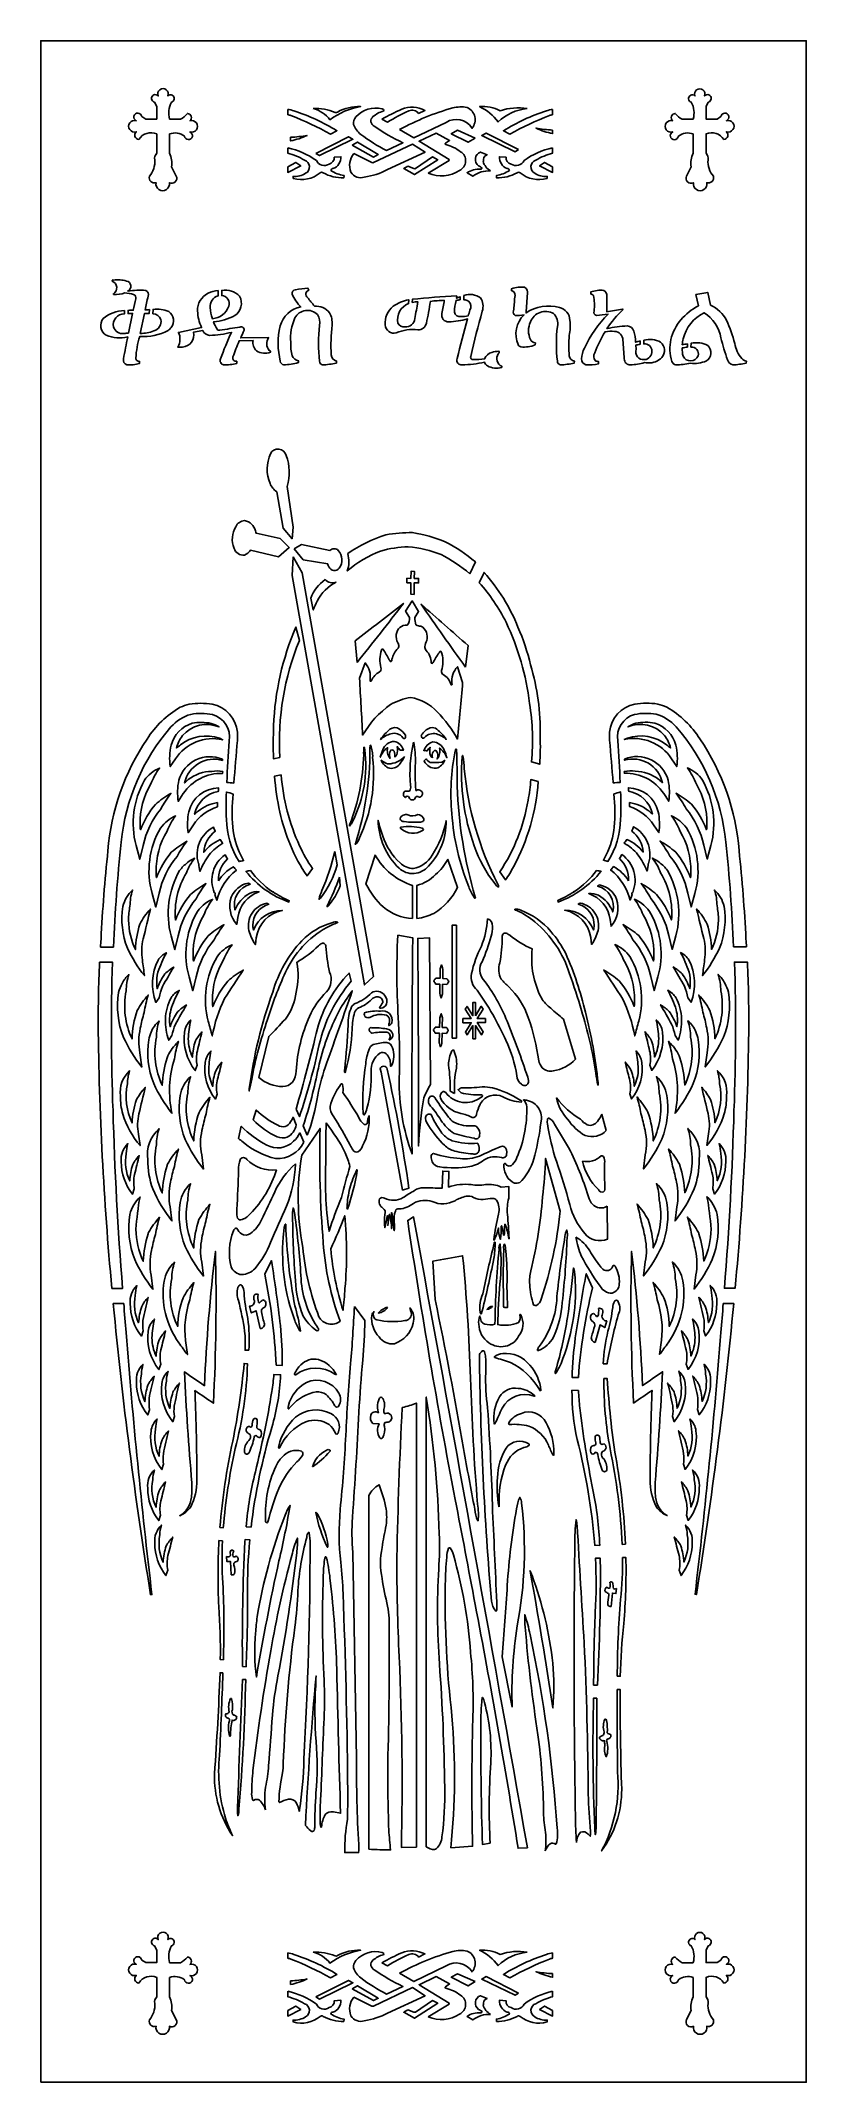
# Model space of a CAD drawing. Header units: millimetres. Extents: x -300 to 300, y -800 to 800.
import ezdxf

# ---------------------------------------------------------------- set-up
doc = ezdxf.new("R2010")
doc.units = ezdxf.units.MM
doc.layers.add('Default', color=70, linetype='Continuous')

msp = doc.modelspace()

# ---------------------------------------------------------------- linework, layer by layer
at = {"layer": 'Default'}
for points in [[(-300, -800), (300, -800), (300, 800), (-300, 800)], [(-84.3, 711.8), (-81.5, 710.1), (-55.3, 722.9), (-58.7, 724.8)], [(-55.8, 718.2), (-39.3, 708.9), (-35.5, 710.8), (-51.8, 720.6)], [(40.6, 723.8), (34.9, 720.5), (21.8, 727.2), (26.7, 729.9)], [(74.6, 714.7), (71.8, 713.1), (45.6, 725.8), (49.1, 727.7)], [(-106.4, 701.2), (-106.4, 696.8), (-96.2, 701.9), (-100.1, 704.7)], [(101.2, 701.2), (101.2, 696.8), (91, 701.9), (94.9, 704.7)], [(-102.1, 395.6), (-102.9, 380.9), (-46.3, 60), (-39.2, 66.7), (-95, 383.1)], [(-7.4, 366.1), (-7.2, 375.2), (-3.9, 375.1), (-3.9, 378.6), (-7.2, 378.7), (-7.1, 384.1), (-9.7, 384.2), (-9.8, 378.7), (-13, 378.8), (-13, 375.2), (-9.8, 375.1), (-9.9, 366.2)], [(22.4, 18.3), (25.8, 18.3), (25.8, 106.8), (22.4, 106.8)], [(40.7, 35.9), (40.7, 46.3), (38.7, 46.3), (38.7, 35.9), (34.2, 43.2), (32.7, 40.9), (37.3, 33.6), (30.9, 33.6), (30.9, 30.4), (37.4, 30.4), (32.8, 23.1), (34.2, 20.8), (38.8, 28.2), (38.8, 17.8), (40.8, 17.8), (40.8, 28.2), (45.4, 20.9), (46.8, 23.2), (42.2, 30.5), (48.6, 30.5), (48.6, 33.7), (42.2, 33.7), (46.7, 41.1), (45.3, 43.3)], [(40.6, -721.2), (34.9, -724.5), (21.8, -717.8), (26.7, -715.1)], [(74.6, -730.3), (71.8, -731.9), (45.6, -719.2), (49.1, -717.3)], [(-84.3, -733.2), (-81.5, -734.9), (-55.3, -722.1), (-58.7, -720.2)], [(-55.8, -726.8), (-39.3, -736.1), (-35.5, -734.2), (-51.8, -724.4)], [(-106.4, -743.8), (-106.4, -748.2), (-96.2, -743.1), (-100.1, -740.3)], [(101.2, -743.8), (101.2, -748.2), (91, -743.1), (94.9, -740.3)]]:
    msp.add_lwpolyline(points, close=True, dxfattribs=at)
for points in [[(-209.1, 711.9), (-209.1, 727.1, 0.365586), (-223.2, 722.7, -0.669678), (-225.2, 728.7, -1.366471), (-225.2, 737.4, -1.705425), (-220.9, 740.7), (-217.8, 738.7), (-209.1, 738.7), (-209.1, 748.4), (-210.9, 751.9, -1.381163), (-208, 756.8, -1.504179), (-200.4, 756.8, -1.271399), (-197.6, 751.8, 0.206514), (-199, 738.7), (-199.1, 738.6), (-190.5, 738.6, 0.123228), (-185.1, 743.1, -0.677806), (-183.1, 737.3, -1.362826), (-183.1, 728.6, -1.74445), (-187.4, 725.3, 0.260182), (-199.1, 727), (-199.1, 711.9, -0.148572), (-197.5, 701.2), (-193.8, 694, -0.714486), (-199.2, 688.8, -1.199378), (-209.7, 688.8, -0.587864), (-214.9, 693.8, 0.206048), (-210.7, 706.7, -0.22721), (-209.1, 711.9, 0.065039), (-210.2, 710.3)], [(221.5, 711.9), (221.5, 727.1, -0.365586), (235.5, 722.7, 0.669678), (237.5, 728.7, 1.366471), (237.5, 737.4, 1.705425), (233.2, 740.7), (230.1, 738.7), (221.5, 738.7), (221.5, 748.4), (223.2, 751.9, 1.381163), (220.3, 756.8, 1.504179), (212.8, 756.8, 1.271399), (209.9, 751.8, -0.206514), (211.4, 738.7), (211.4, 738.6), (202.8, 738.6, -0.123228), (197.4, 743.1, 0.677806), (195.4, 737.3, 1.362826), (195.4, 728.6, 1.74445), (199.8, 725.3, -0.260182), (211.4, 727), (211.4, 711.9, 0.148572), (209.8, 701.2), (206.2, 694, 0.714486), (211.6, 688.8, 1.199378), (222.1, 688.8, 0.587864), (227.3, 693.8, -0.206048), (223.1, 706.7, 0.22721), (221.5, 711.9, -0.065039), (222.5, 710.3)], [(-209.1, -733.1), (-209.1, -717.9, 0.365586), (-223.2, -722.3, -0.669678), (-225.2, -716.3, -1.366471), (-225.2, -707.6, -1.705425), (-220.9, -704.3), (-217.8, -706.3), (-209.1, -706.3), (-209.1, -696.6), (-210.9, -693.1, -1.381163), (-208, -688.2, -1.504179), (-200.4, -688.2, -1.271399), (-197.6, -693.2, 0.206514), (-199, -706.3), (-199.1, -706.4), (-190.5, -706.4, 0.123228), (-185.1, -701.9, -0.677806), (-183.1, -707.7, -1.362826), (-183.1, -716.4, -1.74445), (-187.4, -719.7, 0.260182), (-199.1, -718), (-199.1, -733.1, -0.148572), (-197.5, -743.8), (-193.8, -751, -0.714486), (-199.2, -756.2, -1.199378), (-209.7, -756.2, -0.587864), (-214.9, -751.2, 0.206048), (-210.7, -738.3, -0.22721), (-209.1, -733.1, 0.065039), (-210.2, -734.7)], [(221.5, -733.1), (221.5, -717.9, -0.365586), (235.5, -722.3, 0.669678), (237.5, -716.3, 1.366471), (237.5, -707.6, 1.705425), (233.2, -704.3), (230.1, -706.3), (221.5, -706.3), (221.5, -696.6), (223.2, -693.1, 1.381163), (220.3, -688.2, 1.504179), (212.8, -688.2, 1.271399), (209.9, -693.2, -0.206514), (211.4, -706.3), (211.4, -706.4), (202.8, -706.4, -0.123228), (197.4, -701.9, 0.677806), (195.4, -707.7, 1.362826), (195.4, -716.4, 1.74445), (199.8, -719.7, -0.260182), (211.4, -718), (211.4, -733.1, 0.148572), (209.8, -743.8), (206.2, -751, 0.714486), (211.6, -756.2, 1.199378), (222.1, -756.2, 0.587864), (227.3, -751.2, -0.206048), (223.1, -738.3, 0.22721), (221.5, -733.1, -0.065039), (222.5, -734.7)]]:
    msp.add_lwpolyline(points, format="xyb", dxfattribs=at)
for points in [[(-106.4, 746.3), (-106.4, 742.2, -0.030108), (-103.9, 741.4, -0.034815), (-73, 726.9), (-67.9, 729.5, 0.061459), (-101.6, 745.1, 0.042432)], [(-86.5, 746.9, -0.118121), (-69.2, 743.9, 0.25512), (-67.4, 744.2, -0.138874), (-49.3, 748.4, 0.123493), (-73.3, 738.2, 0.165876)], [(-86.5, 746.9, -0.118121), (-69.2, 743.9, 0.25512), (-67.4, 744.2, -0.138874), (-49.3, 748.4, 0.123493), (-73.3, 738.2, 0.165876)], [(-54.8, 734.5, 0.152391), (-49.1, 726.7, 0.051165), (-28.9, 714.1), (-16.1, 720.1, -0.045133), (-38.6, 733.1, -0.551774), (-39.6, 740.6, -0.111091), (-31.4, 744.9, 0.623545), (-32.4, 746.6, 0.290629), (-53, 740.3, 0.223919)], [(-32.7, 738.6), (-28.1, 736.3, -0.032913), (-11.6, 745, -0.34378), (-3.8, 743.1), (1.1, 745.5, 0.215672), (-17.1, 746.4, 0.015164)], [(-18.7, 730.5), (-7.7, 723.9), (17.8, 736.1, -0.408034), (37.9, 731.9, 0.007031), (38, 731.4, 0.503473), (34.2, 747.8, 0.096559), (22.9, 747.5, 0.052221)], [(81.3, 746.9, 0.118121), (60, 745.2, 0.138874), (44, 748.4, -0.123493), (58.5, 736.4, -0.165876)], [(101.2, 746.3), (101.2, 742.2, 0.030108), (98.7, 741.4, 0.034815), (67.8, 726.9), (62.7, 729.5, -0.061459), (96.3, 745.1, -0.042432)], [(-104.2, 724.4), (-104.2, 721.6, 0.067276), (-91.2, 725.9, -0.039034)], [(3.7, 696.3, 0.254283), (28.2, 698.4, 0.605119), (29, 713.1, 0.10274), (17.5, 718.7, -0.732514), (17.2, 719.7), (20.4, 722), (10, 727.7), (-3.4, 721.3), (20, 707, -0.615846), (20, 706.1)], [(101.2, 730.1), (101.2, 727.3, -0.067276), (88.3, 731.6, 0.039034)], [(-106.4, 716.2), (-106.4, 712, -0.06387), (-93.3, 706.5, -0.664962), (-92.4, 696.2, -0.160764), (-102.3, 693.7), (-102.1, 692.2, 0.24547), (-81, 696.5, -0.387452), (-78.7, 696.6, 0.135157), (-62.5, 692.6), (-62.3, 694.4, -0.108398), (-72.6, 698.4, -0.449549), (-71, 699.9, 0.334431), (-64.7, 709.2), (-70, 708.8, -0.389071), (-74, 703.4, -0.45766), (-84, 706.1, 0.105271)], [(-54.6, 711.7), (-40.5, 704.6, 0.223071), (-39.2, 704.6), (-8.6, 719.1), (1.2, 712.8), (-28.1, 699.1, -0.08741), (-46.4, 693.2, -0.366798), (-56.9, 697.1, -0.278179)], [(-12.2, 701.8), (-15.5, 699.8), (-7.1, 695.1), (11.2, 706.8), (7.1, 709), (-6.2, 700, -0.241363), (-7.6, 699.9)], [(52.6, 698.1, -0.181446), (46.7, 705.4, -0.085492), (47, 705.4, -0.376997), (49.8, 710.7), (44.7, 712.8, 0.61234), (43.2, 702, -0.115167), (45.9, 700.3, -0.477134), (44.8, 699.4, 0.158975), (34.2, 696.6), (38.6, 693.8, -0.177271)], [(101.2, 716.2), (101.2, 712, 0.06387), (88.1, 706.5, 0.664962), (87.2, 696.2, 0.160764), (97, 693.7), (96.9, 692.2, -0.24547), (75.7, 696.5, 0.387452), (73.4, 696.6, -0.135157), (57.3, 692.6), (57.1, 694.4, 0.108398), (67.3, 698.4, 0.449549), (65.7, 699.9, -0.334431), (59.5, 709.2), (64.7, 708.8, 0.389071), (68.7, 703.4, 0.45766), (78.8, 706.1, -0.105271)], [(-218.2, 589, -0.007975), (-214.9, 589.3), (-215, 586.4, 0.019959), (-218.8, 586.2), (-222, 570.7, 0.087587), (-211.3, 572.6, 0.390384), (-205.9, 581.6, 0.297916), (-212.1, 586.1), (-212, 589.5, -0.134992), (-199.7, 587.8, -0.450838), (-197.9, 575.3, -0.08237), (-200.2, 573, -0.13664), (-222.5, 568.2, 0.059944), (-225.5, 551.4, 0.483012), (-222.6, 548.8), (-222.6, 547.2, -0.099808), (-232.6, 546.1, -0.397351), (-235.2, 550.7, -0.005393), (-231.9, 567.9, -0.146062), (-248.7, 569.2, -0.470992), (-251, 582.3, -0.177526), (-234.5, 588.6), (-234.5, 585.9, 0.471343), (-243.1, 575.7, 0.372141), (-234.8, 570.7, 0.020068), (-231.3, 570.9), (-228.1, 586.4, 0.036705), (-231.6, 586.2), (-231.6, 588.7, -0.04133), (-227.6, 588.8, -0.015293), (-225.5, 597.9, 0.400662), (-227.3, 601.2, 0.058437), (-234.2, 602.4, -0.096735), (-242.9, 601.2), (-243.1, 601.8, 0.623215), (-244, 611.7, -0.733846), (-242.9, 612.5, -0.104103), (-232.9, 611.7, -0.742404), (-231.8, 603.9), (-231.7, 603.8, -0.056858), (-217.7, 604.4, -0.368229), (-215.9, 599.8, 0.007823), (-218.2, 589)], [(-167.3, 591, 0.072824), (-165.5, 582.2, 0.300339), (-152.7, 591.9, 0.519444), (-158.2, 600.3), (-158.1, 604.4, -0.253404), (-144.2, 599.9, -0.383925), (-147.8, 584.7, -0.111672), (-164.6, 579.8, 0.060458), (-161.8, 574, 0.256529), (-159.7, 573.2, -0.003208), (-143.9, 575.6, -0.634419), (-140.7, 573.2, -0.007961), (-143.3, 567.2), (-121.4, 567.4, 0.34843), (-121, 557.4, -0.532499), (-120, 555.9, -0.240188), (-130.8, 557, -0.268611), (-133.6, 565), (-144.4, 564.9, 0.014216), (-149.4, 552.2, 0.57288), (-146.4, 548.9), (-146.4, 547.2, -0.091986), (-156.7, 546.1, -0.481482), (-159.1, 550.7, -0.027121), (-150.5, 571.5, -0.051363), (-167.7, 569.1, -0.273629), (-173, 573), (-180.4, 571.6, -0.474817), (-188.8, 560, -0.06704), (-192.6, 560, 0.251136), (-192.1, 571.5), (-174, 575.2, -0.097899), (-177.1, 588.3), (-177.1, 588.3, -0.302602), (-168.9, 602.1, -0.094154), (-161, 604.2), (-161.1, 600.1, 0.338886), (-167.3, 591)], [(-68.3, 547.4, -0.045523), (-79.4, 546, -0.304274), (-81.5, 548.9, -0.061305), (-81.4, 577, 0.1926), (-83.1, 585.5, 0.499105), (-100.8, 582.9, 0.127164), (-104.1, 563.7, 0.077587), (-102.9, 553.1, 0.279742), (-98, 549.3), (-98.1, 547.8, -0.058649), (-109.6, 546, -0.337626), (-112.3, 548.9, -0.113834), (-112.4, 576.5, -0.291326), (-96.2, 591.4, -0.081473), (-103, 601.4, -0.407589), (-100.4, 604.9, -0.016212), (-90.6, 606.1), (-89.9, 604.5, 0.608405), (-90.9, 598.8, 0.011243), (-85.5, 592.1, -0.229287), (-73.6, 586.9, -0.134067), (-71.6, 577.3, 0.045593), (-72.3, 553.9, 0.359203), (-68.2, 549)], [(16.3, 596.6, 0.022633), (5.4, 595.8, -0.009285), (2.3, 578.6, -0.352314), (-4.4, 573.5, 0.139952), (-21.4, 571, -0.468651), (-30, 577.3, -0.25188), (-23.8, 591.9, -0.11209), (-11.6, 597), (-11.7, 594.1, 0.363621), (-20.1, 578.7, 0.322183), (-14.6, 575.7, 0.427687), (-6.9, 582.3, 0.007945), (-4.4, 595.4, 0.047315), (-8.8, 595), (-8.7, 597.4, -0.014639), (25.9, 600.1), (26.1, 599.8), (25.9, 598.2, -0.036853), (28.7, 599.4), (28.7, 597, 0.03664), (25.5, 596.5, 0.035834), (24.2, 587.3, 0.412039), (29.4, 583.9, 0.052805), (35.1, 584.5, -0.013909), (36.3, 588.8), (36.3, 588.8, 0.376772), (35.2, 596, 0.115081), (31.6, 597), (31.7, 600.3, -0.260163), (44.7, 598.5, -0.226309), (46.1, 588.2, 0.007993), (37, 552.7, 0.547884), (39.1, 550.1, 0.012463), (47.9, 550.7, -0.251849), (53.5, 555.8, -0.063707), (59.1, 556.7, -0.377544), (58.6, 554.7, 0.474324), (61.5, 544.9), (61.4, 544, -0.18718), (50.1, 545.2, -0.179014), (47.8, 548.2, -0.05425), (30.3, 546, -0.552368), (26.3, 550.9, -0.001205), (34.5, 582.1, -0.065777), (19.8, 579.8, -0.526906), (14.5, 586.3, 0.00617), (16.3, 596.6)], [(87.6, 561.6, -0.114231), (76.4, 560.1, -0.213805), (74.1, 561.9, -0.307706), (78.8, 585.2, -0.088869), (71.8, 584.8, -0.355873), (70.5, 588.3, 0.032471), (71.5, 599, 0.317662), (70.1, 603.9, 0.129389), (69.1, 604.1), (69.1, 605.7, -0.100596), (79.3, 606.9, -0.341337), (81.4, 601.7, -0.00615), (80.4, 586.8, -0.218472), (106.6, 591, -0.329397), (114.8, 580.9, -0.065921), (114.3, 569, 0.045726), (114.3, 553.1, 0.339243), (118.3, 549), (118.2, 547.4, -0.045958), (107.1, 546, -0.301957), (105, 548.9, -0.063374), (105, 576.1, 0.268909), (102, 586.2, 0.455201), (83.8, 579.7, 0.208841), (83.8, 565.8, 0.261341), (87.7, 563.2), (87.6, 561.6)], [(166.6, 558.2, 0.528545), (173.2, 550.1, 0.405622), (179.1, 556.9, 0.451853), (172.7, 562.5), (172.7, 562.5), (172.8, 565.3, -0.193487), (185.9, 563.8, -0.417953), (186.9, 551.9, -0.242006), (176, 547.7, -0.019517), (173.3, 547.8, -0.051723), (162.3, 546, -0.444248), (157.4, 550.7, -0.003412), (156.3, 565.4, 0.400578), (149.8, 572.3, 0.060001), (142.3, 572, 0.052414), (134.3, 555.4, 0.353355), (134.8, 549.3, 0.121896), (137.3, 548.6), (137.3, 546.9, -0.080984), (127.3, 546.1, -0.355999), (123.8, 550.7, -0.091107), (126.1, 559.2, -0.084041), (144.7, 585.8, -0.011188), (135.6, 584.7, -0.446728), (133.7, 588.2, 0.082271), (133.2, 600.4, 0.275185), (131.1, 601.6), (131.1, 603.2, -0.101939), (141.4, 604.4, -0.349656), (143.6, 599.8), (143.6, 587.7, -0.010774), (156.1, 589.6), (156.4, 589.3, 0.057785), (143.8, 574.5), (144, 574.4, -0.052986), (159.7, 576.5, -0.330169), (164.9, 572.5, -0.061578), (166.2, 563.8, -0.020839), (169.9, 564.7), (169.8, 562.2, 0.019786), (166.4, 561.4), (166.6, 558.2)], [(213.6, 601.2), (222.9, 602.8), (225, 592.9, -0.155365), (237.6, 581, -0.042252), (244, 562.7, 0.133975), (249.5, 550.9, 0.13385), (253.1, 549), (253, 547.4, -0.044844), (242.5, 546, -0.284504), (238.4, 549.9, -0.030108), (233.2, 567.2, 0.196992), (220.1, 586.9, 0.221803), (203.5, 566.4, 0.041134), (202.9, 561.8, -0.011427), (206.9, 562.5), (206.9, 559.9, 0.020996), (202.8, 559.3, 0.06576), (203.5, 552.8, 0.640522), (215.3, 553, 0.525159), (209.7, 560), (209.8, 562.9, -0.19149), (222.9, 561.1, -0.496381), (221.8, 549.1, -0.132764), (209.2, 547.3, -0.045041), (197.7, 546, -0.247865), (194.6, 548.7, -0.255842), (201.8, 581.4, -0.090116), (215.5, 592.3), (213.6, 601.2)], [(-109.9, 418.1), (-103, 409.7), (-102.1, 418.7), (-106.9, 450.8, 0.1713), (-107.7, 475, 0.703264), (-120, 476.4, 0.206284), (-120.3, 453, 0.119569), (-115.1, 446.5)], [(-112.3, 409.9), (-105.3, 402.9), (-113.6, 395.5), (-135.5, 400.9, -0.142244), (-140.4, 396.9, -0.357626), (-148.5, 402.2, -0.232281), (-147.2, 419.2, -0.264583), (-140.2, 424, -0.300511), (-131.8, 415.9, -0.027557), (-131.3, 414)], [(-101.5, 401.9), (-95.7, 405.3), (-73.4, 400.5, -0.422153), (-66.8, 400.6, -0.350047), (-66, 386.7, -0.610003), (-74.1, 387.8, -0.058374), (-75.1, 390), (-94.3, 393.1)], [(36.3, 382.3, 0.057906), (13.8, 397.3, 0.070779), (-11.9, 403.5, 0.060279), (-33.6, 400.1, 0.080367), (-59.8, 384.5, 0.156703), (-59.4, 398.1, -0.076069), (-29.4, 412.8, -0.053153), (-8.5, 414.5, -0.060826), (17, 407.4, -0.0545), (40.7, 391.6)], [(-68.4, 375.8, 0.158769), (-83.3, 360.8, 0.034478), (-86.4, 354), (-88.4, 363.1, -0.156164), (-77.1, 377.7, 0.31487)], [(43.7, 375.3), (47.5, 383.4, -0.086109), (74, 340.5, -0.048846), (83.9, 310.8, -0.080049), (91.4, 255, -0.030443), (91.1, 233), (84.6, 234.8, 0.068703), (83.1, 280.6, 0.082196), (64.7, 344.3, 0.068627)], [(-52.1, 312.7), (-53.5, 329.7, -0.000261), (-15.7, 359, -0.003382)], [(-10, 285.3, -0.161588), (10.7, 274.1, -0.069341), (26.7, 252.7, 0.000416), (30.7, 297.1), (26.6, 309.4, 0.216988), (22.3, 296.1, -0.90278), (21.7, 295.2, 0.211045), (15.3, 303.2, -0.286011), (14.1, 306.4, 0.128743), (14.5, 319.7, 0.192357), (13.5, 321.5, 0.255562), (12.9, 321.3, 0.03209), (8.1, 313.7, -0.161239), (6.6, 312, -0.236392), (6, 312.4, 0.223234), (2, 322.2, -0.231909), (1.1, 325.2, -0.053533), (2.5, 330, 0.352376), (-2, 341.3, -0.198332), (-5.9, 342.3, -0.087696), (-6.9, 348), (-3.8, 352.7), (-8.8, 361), (-14, 353.1), (-14, 353.1), (-11.1, 348.1, -0.2356), (-12.7, 342.1, 0.413929), (-21.3, 334.7, 0.170396), (-20.1, 328.1, -0.435266), (-21, 322.9, 0.149753), (-24.9, 314.1, -0.462652), (-26, 313.5, -0.047007), (-26.9, 314.9, 0.031542), (-31.7, 323.2, 0.541071), (-33, 322.5, 0.141516), (-33.4, 308.7, -0.333447), (-34.5, 305.3, 0.180138), (-40.8, 298.5, -1.231259), (-41.9, 298.9, 0.223205), (-45.7, 312.4), (-50.2, 300.4, -0.000399), (-47.7, 255.8, -0.108296), (-25.8, 279.8, -0.090569)], [(32.9, 309.1), (34.9, 326, 0.000259), (-1.9, 358.4, 0.003361)], [(-112.6, 238.3, -0.112071), (-97.3, 330), (-100, 340.5, 0.092907), (-117.5, 263, 0.020317), (-117.6, 237.3)], [(-252.8, 95.7, -0.014401), (-247.4, 165.2, -0.129489), (-216.7, 252.7, -0.120692), (-190.8, 277.6, -0.035911), (-183.6, 280.1, -0.077847), (-165.6, 280, -0.337168), (-145.9, 258, -0.055753), (-145.9, 251.7, 0.001793), (-148.7, 218.2, 0.022386), (-154.2, 218.7, -0.003929), (-152.4, 251.2, 0.391838), (-165.5, 271.9, 0.092565), (-182.4, 272.1, 0.138344), (-198, 262.3, 0.154582), (-237, 171.9, 0.015506), (-243.1, 89.7), (-253.2, 89.7, -0.000672)], [(252.8, 95.8, 0.014401), (247.4, 165.3, 0.129489), (216.7, 252.8, 0.120692), (190.8, 277.7, 0.035911), (183.6, 280.2, 0.077847), (165.6, 280.1, 0.337168), (145.9, 258.1, 0.055753), (145.9, 251.8, -0.001793), (148.7, 218.3, -0.022386), (154.2, 218.8, 0.003929), (152.4, 251.4, -0.391838), (165.5, 272, -0.092565), (182.4, 272.2, -0.138344), (198, 262.4, -0.154582), (237, 172, -0.015506), (243.1, 89.9), (253.2, 89.9, 0.000672)], [(-190.6, 248.1, -0.255968), (-159.9, 253.3, -0.021467), (-157.4, 252.2, 0.312992), (-194.5, 237.1), (-198.5, 231.1, -0.091915), (-197.9, 247.9, -0.258148), (-181.3, 265.1, -0.098036), (-166.5, 265, -0.069884), (-160.3, 262.2, 0.33031), (-188.9, 255.4, 0.115158), (-193.6, 245.6, -0.027481)], [(-14.5, 253.4, -0.432605), (-16.2, 253.8, 0.324048), (-25.6, 256.8, 0.125747), (-33.6, 252.5, -0.073141), (-26.3, 260.4, -0.339326), (-18.9, 260.5, -0.094569), (-14.1, 255.7, -0.19137)], [(10.3, 256.7, 0.288441), (0.6, 253.8, -0.742025), (-1.6, 254.6, -0.051919), (-1.7, 255.7, -0.176176), (5.3, 261.5, -0.249037), (10.5, 260.4, -0.073528), (17.8, 252.5, 0.130708)], [(190.6, 248.2, 0.255968), (159.9, 253.4, 0.021467), (157.4, 252.3, -0.312992), (194.5, 237.3), (198.5, 231.2, 0.091915), (197.9, 248, 0.258148), (181.3, 265.2, 0.098036), (166.5, 265.1, 0.069884), (160.3, 262.3, -0.33031), (188.9, 255.5, -0.115158), (193.6, 245.7, 0.027481)], [(-58.1, 184.5, -0.108459), (-57.8, 185.9, 0.085882), (-46.9, 240.5, -0.033674), (-46.7, 246.2, -0.390912), (-46.6, 246.4, -0.154514), (-46.1, 244.6, -0.148713), (-55.5, 188.5, -0.081073), (-57.9, 184.5, -0.14687)], [(-41.6, 247.9, -0.127874), (-39.9, 238.3, -0.138497), (-50.2, 175.2, -0.152848), (-53.3, 170.1, -0.511452), (-53.4, 170.7, 0.077153), (-42, 244.5, -0.088165), (-41.7, 247.9, -0.165414)], [(-22.6, 238.5, 0.101301), (-21, 240.3, 0.110465), (-20.6, 246.8, -0.052911), (-18.4, 243.9, -0.063092), (-15.7, 244, 0.2598), (-22.9, 250.9, 0.298741), (-31.9, 244.3, 0.039412), (-33.9, 238.5, -0.140928), (-28.1, 246, 0.241988), (-26.2, 237.6, -0.291745), (-25.5, 243.9, -0.48088), (-23.1, 243.2, -0.181858)], [(-7.8, 250.4, 0.078457), (-10.2, 216.2, -0.273325), (-11.1, 212, 0.031089), (-14.6, 211.9, 0.550539), (-14.2, 206.9, -0.73888), (-11.3, 206.8, 0.795646), (-6.2, 207.2, -0.461182), (-3.7, 207.3, 0.459842), (-1.4, 208.6, 0.519088), (-2.1, 212.2, 0.460497), (-5.4, 212.3, -0.44965), (-6.1, 212.9, -0.028039), (-6.3, 234, 0.052197)], [(7, 238.1, -0.101301), (5.4, 239.9, -0.110465), (5.1, 246.3, 0.052911), (2.9, 243.5, 0.063092), (0.2, 243.6, -0.2598), (7.3, 250.5, -0.298741), (16.3, 243.9, -0.039412), (18.3, 238.1, 0.140928), (12.6, 245.6, -0.241988), (10.7, 237.2, 0.291745), (10, 243.4, 0.48088), (7.6, 242.8, 0.181858)], [(25.6, 245.1, 0.192799), (24.8, 243.3, 0.073628), (22.2, 194.3, 0.078059), (35.5, 136.9, 0.060646), (39.8, 128.6, 2.176453), (40.5, 128.9, -0.062561), (26.4, 215.9, 0.009179), (25.9, 244.1, 0.412836)], [(-222.2, 186, 0.024116), (-221.9, 181.6, -0.078839), (-210.2, 201.5, -0.048104), (-198, 210.1, 0.031651), (-206, 197.9, 0.115854), (-219.8, 169.4), (-222.4, 158.5), (-225.3, 169.2, -0.196285), (-218.7, 220.4, -0.144032), (-206.9, 230, 0.057508), (-214, 217.2, 0.138673)], [(-184.4, 220.9, -0.167942), (-166, 227.4, -0.100593), (-157.4, 227.2), (-157.5, 225.8, 0.258598), (-188.3, 210), (-192.3, 203.9, -0.087416), (-191.8, 220.4, -0.453549), (-157.6, 236.9), (-157.6, 236, 0.43428), (-187.3, 218.4, -0.02747)], [(-111.6, 224.7, 0.08652), (-97.1, 169, 0.049686), (-86.9, 151.3), (-91.3, 145.4, -0.095698), (-112.6, 195.5, -0.03212), (-116.8, 223.7)], [(-15, 239, -0.207345), (-27.5, 233.3, -0.006199), (-28.2, 233.3, -0.077567), (-33.1, 236.1, 0.231312), (-26.5, 229.8, 0.28302), (-18.3, 233.5, 0.024444)], [(0.5, 235.6, 0.044586), (2, 237.1, 0.058152), (5.2, 234.4, 0.040102), (14.4, 234.5, 0.024414), (16.7, 236.1, -0.220179), (10, 229.8, -0.301845), (0.6, 235.4)], [(58.9, 136.7, 0.124815), (58.2, 138.9, -0.096041), (32, 229.4, 0.03171), (30.9, 239.5, 0.492012), (30.7, 239.8, 0.092297), (30.4, 239.1, 0.108025), (39.8, 169, 0.08564), (56.1, 139.2, 0.178907), (58.8, 136.7, 0.166211)], [(184.4, 221, 0.167942), (166, 227.5, 0.100593), (157.4, 227.3), (157.5, 225.9, -0.258598), (188.3, 210.1), (192.3, 204, 0.087416), (191.8, 220.5, 0.453549), (157.6, 237), (157.6, 236.1, -0.43428), (187.3, 218.5, 0.02747)], [(222.2, 186.1, -0.024116), (221.9, 181.7, 0.078839), (210.2, 201.6, 0.048104), (198, 210.2, -0.031651), (206, 198, -0.115854), (219.8, 169.5), (222.4, 158.6), (225.3, 169.3, 0.196285), (218.7, 220.5, 0.144032), (206.9, 230.1, -0.057508), (214, 217.3, -0.138673)], [(-176.6, 196.3, -0.12691), (-161.5, 202.9, 0.011456), (-161.5, 199.7, 0.169399), (-180.4, 185.4), (-184.5, 179.3, -0.08369), (-184, 195.7, -0.342081), (-160.6, 214.4, 0.00394), (-160.9, 211.7, 0.305652), (-179.5, 193.8, -0.027488)], [(-143.3, 161.8, 0.020022), (-141.1, 157.5, 0.019315), (-144.6, 156.7, -0.136878), (-154.5, 189.8, -0.020994), (-154.5, 211.2, -0.036218), (-149.3, 209.6, 0.038573), (-149.6, 183.7, 0.088438)], [(90, 219.4, -0.103514), (70.6, 152.5, -0.023894), (64.3, 142.3), (59.8, 148.7, 0.108492), (82, 204.9, 0.032853), (84.1, 221)], [(143.3, 161.9, -0.020022), (141.1, 157.7, -0.019315), (144.6, 156.8, 0.136878), (154.5, 189.9, 0.020994), (154.5, 211.3, 0.036218), (149.3, 209.7, -0.038573), (149.6, 183.8, -0.088438)], [(176.6, 196.4, 0.12691), (161.5, 203, -0.011456), (161.5, 199.8, -0.169399), (180.4, 185.5), (184.5, 179.4, 0.08369), (184, 195.8, 0.342081), (160.6, 214.5, -0.00394), (160.9, 211.8, -0.305652), (179.5, 193.9, 0.027488)], [(-209.6, 148.5, 0.024987), (-209.4, 144.1, -0.078853), (-197.7, 164, -0.048236), (-185.5, 172.6, 0.037472), (-193.2, 160.8, 0.115647), (-207.3, 131.9), (-209.8, 121), (-212.8, 131.7, -0.202975), (-206.1, 183, -0.127377), (-194.4, 192.5, 0.07358), (-201, 180.6, 0.141773)], [(-8.2, 187.6, 0.09312), (-0.6, 188.1, 0.504028), (-0.3, 191, 0.276121), (-4.4, 193.5, -0.247799), (-12.2, 193.3, 0.436845), (-18.3, 190.3, 0.405079), (-15.2, 188, 0.024955)], [(209.6, 148.6, -0.024987), (209.4, 144.2, 0.078853), (197.7, 164.2, 0.048236), (185.5, 172.7, -0.037472), (193.2, 160.9, -0.115647), (207.3, 132), (209.8, 121.1), (212.8, 131.8, 0.202975), (206.1, 183.1, 0.127377), (194.4, 192.6, -0.07358), (201, 180.7, -0.141773)], [(-168, 162, 0.05344), (-175.3, 149), (-176.2, 153.6, 0.419791), (-176.5, 155.2, -0.349471), (-164.7, 183.8, 0.01716), (-163.2, 180.5, 0.212608), (-172.3, 164, -0.11991), (-159.4, 173.9, 0.014031), (-157.4, 171, 0.099166)], [(-31.9, 176.6, 0.128538), (-18.4, 155.7, 0.175557), (-7.9, 151.2, 0.212633), (6.7, 161.6, 0.097396), (17.7, 188.7, -0.204374), (3.8, 153.1, -0.435287), (-19.2, 151.6, -0.196295), (-35.6, 189.1, 0.040086)], [(-18.1, 183.3, -0.359517), (-17.8, 183.7, -0.092202), (-1.1, 182.9, -0.923626), (-0.7, 181, -0.325725), (-17.6, 182.3, -0.459904)], [(168, 162.1, -0.05344), (175.3, 149.2), (176.2, 153.7, -0.419791), (176.5, 155.3, 0.349471), (164.7, 184, -0.01716), (163.2, 180.6, -0.212608), (172.3, 164.1, 0.11991), (159.4, 174, -0.014031), (157.4, 171.1, -0.099166)], [(-160.8, 141.6, -0.123416), (-149, 152.7, 0.011763), (-146.7, 150, 0.168278), (-162, 126.4), (-163.5, 130.8, 0.418545), (-164, 132.4, -0.346798), (-155.5, 162.1, 0.015214), (-153.6, 158.9, 0.212961)], [(-69.4, 164.5), (-67.6, 154.1, -0.090532), (-80.7, 128, -0.020328), (-81.7, 127.1, -0.476376), (-81.9, 127.4, -0.046164), (-79.6, 133.9, 0.032718)], [(-31.6, 121.1, -0.082799), (-45.1, 139.2), (-37.9, 161.8, 0.187601), (-8.7, 138), (-8.7, 112.1, -0.15978)], [(160.8, 141.7, 0.123416), (149, 152.8, -0.011763), (146.7, 150.1, -0.168278), (162, 126.5), (163.5, 130.9, -0.418545), (164, 132.5, 0.346798), (155.5, 162.2, -0.015214), (153.6, 159, -0.212961)], [(-185, 155.9, -0.079278), (-179.4, 159.3, 0.071254), (-185.9, 147.9, 0.159142), (-194.4, 110.9, -0.078855), (-182.7, 130.8, -0.048209), (-170.6, 139.4, 0.037523), (-178.3, 127.6, 0.112308), (-192.4, 98.6), (-194.9, 87.7), (-197.9, 98.5, -0.195222), (-191.2, 149.7, -0.066713)], [(-135.7, 149.6, 0.070575), (-118.5, 133.1, -0.005446), (-117.6, 133), (-118.2, 133, 0.03686), (-105.2, 126), (-105.5, 124.9, -0.138765), (-139.2, 149, -0.01849)], [(-65.9, 144.6), (-65.2, 137.6, -0.088827), (-74.7, 122, -0.322595), (-75.6, 121.4, -0.365621), (-75.6, 121.8, 0.032181)], [(-5.1, 112.1), (-5.1, 138, 0.134632), (9.5, 146.5, 0.080312), (19.1, 158.4), (26.7, 136.5, -0.141513), (8.2, 116.1, -0.08413)], [(135.7, 149.7, -0.070575), (118.5, 133.2, 0.005446), (117.6, 133.1), (118.2, 133.1, -0.03686), (105.2, 126.1), (105.5, 125, 0.138765), (139.2, 149.1, 0.01849)], [(185, 156, 0.079278), (179.4, 159.4, -0.071254), (185.9, 148, -0.159142), (194.4, 111, 0.078855), (182.7, 130.9, 0.048209), (170.6, 139.5, -0.037523), (178.3, 127.7, -0.112308), (192.4, 98.7), (194.9, 87.8), (197.9, 98.6, 0.195222), (191.2, 149.8, 0.066713)], [(-231.2, 110.8, 0.10873), (-225.8, 87.7, -0.070308), (-222.4, 107.6, -0.069299), (-214.1, 119.5, -0.005794), (-219.8, 96.1, 0.094461), (-220.4, 79.5, -0.007772), (-218.8, 67.3, -0.057286), (-232.1, 88.8, -0.135649), (-235.6, 121.5, -0.159841), (-228.1, 134.3, 0.078401), (-230.1, 121.8, 0.050663)], [(-137.5, 139.8, 0.003665), (-135.8, 139, 0.405623), (-147.8, 118.8, -0.176023), (-136.4, 131.7, -0.140189), (-128.9, 133.1, 0.285159), (-145.6, 112.8), (-146.4, 107.4, -0.267453), (-150.7, 128.7, -0.256941)], [(138.1, 138.4, -0.003665), (136.5, 137.5, -0.405623), (148.4, 117.3, 0.176023), (137.1, 130.3, 0.140189), (129.6, 131.6, -0.285159), (146.3, 111.3), (147, 106, 0.267453), (151.4, 127.2, 0.256941)], [(231.2, 110.9, -0.10873), (225.8, 87.8, 0.070308), (222.4, 107.7, 0.069299), (214.1, 119.6, 0.005794), (219.8, 96.3, -0.094461), (220.4, 79.6, 0.007772), (218.8, 67.4, 0.057286), (232.1, 88.9, 0.135649), (235.6, 121.6, 0.159841), (228.1, 134.4, -0.078401), (230.1, 121.9, -0.050663)], [(-180.6, 83.1, 0.024116), (-180.4, 78.7, -0.07884), (-168.7, 98.6, -0.048119), (-156.5, 107.2, 0.035393), (-164.2, 95.3, 0.11387), (-178.3, 66.4), (-180.8, 55.5), (-183.8, 66.3, -0.197864), (-178.2, 115.7, -0.167109), (-165.4, 127.1, 0.064215), (-172.2, 114.8, 0.140412)], [(-133.7, 106.5, 0.070569), (-133.2, 103, -0.318092), (-110.7, 118.4, 0.324421), (-131.1, 97), (-131.8, 91.7, -0.080995), (-136.9, 102.6, -0.418031), (-122.9, 124.1, 0.003674), (-121.3, 123.2, 0.345798)], [(71.5, 119.3, -0.193349), (76.2, 118.5, -0.134771), (99.8, 101.9, -0.0654), (111.5, 84.6, -0.047549), (126.9, 38.6, -0.039944), (136.8, -16.7, -0.090036), (136.8, -18.5, -0.584754), (136.7, -18.5, -0.015219), (135.1, -9.2, 0.03927), (123.8, 40.1, 0.016583), (114.5, 68.8, 0.141599), (87.3, 109.5, 0.066198), (72.7, 118.6, -0.446157)], [(133.7, 106.6, -0.070569), (133.2, 103.1, 0.318092), (110.7, 118.5, -0.324421), (131.1, 97.1), (131.8, 91.8, 0.080995), (136.9, 102.7, 0.418031), (122.9, 124.2, -0.003674), (121.3, 123.4, -0.345798)], [(180.6, 83.2, -0.024116), (180.4, 78.8, 0.07884), (168.7, 98.7, 0.048119), (156.5, 107.3, -0.035393), (164.2, 95.4, -0.11387), (178.3, 66.5), (180.8, 55.6), (183.8, 66.4, 0.197864), (178.2, 115.8, 0.167109), (165.4, 127.2, -0.064215), (172.2, 114.9, -0.140412)], [(-67.1, 109.1, 0.192872), (-71.8, 108.7, 0.137522), (-95.3, 94.7, 0.119247), (-118.2, 54.3, 0.053349), (-136.6, -21.3, 0.104775), (-136.6, -23.2, 0.381699), (-136.6, -23.1, 0.017619), (-134.7, -14, -0.039087), (-122.3, 32.8, -0.03415), (-108.1, 70, -0.161214), (-75.9, 105, -0.023183), (-67.3, 108.9, 0.251296)], [(-20.2, 99, 0.028662), (-19.5, 30, -0.023098), (-19, -13.4, 0.093697), (-9, -72.4, -0.003397), (-8.4, 97)], [(5.6, -18, 0.062951), (0.3, -28.6, 0.033251), (-4, -66.3, 0.002766), (-4.5, 96.5), (4.8, 96.8)], [(76.7, -17.8, -0.17899), (73.1, -11.3, 0.07807), (64.6, 16.6, 0.050883), (42, 55.9, -0.26766), (37.6, 68.9, -0.060049), (45.4, 90.4, 0.075981), (50.2, 111.8, -0.355083), (54.1, 105.9, -0.065963), (53.1, 98.2, -0.038179), (45.9, 78.2, 0.335428), (46.8, 64.4, -0.072567), (65.5, 31.6, -0.015293), (81.7, -12.2, -0.18345), (81.9, -17.6, -0.445171)], [(93.1, -4.9, -0.130094), (90.3, 0.6, 0.054691), (82.1, 34.5, 0.117581), (66.8, 58.6, -0.047857), (61, 64.5, -0.226108), (59.9, 77.4, 0.038241), (61.8, 97.6, -0.700713), (65.5, 100.2, -0.043748), (67.6, 98.9, 0.063606), (85.2, 88.2, 0.147422), (92.4, 49.8, 0.101315), (99.8, 41.7, 0.007187), (109.8, 33.1), (119.2, 1.9, -0.168347), (101.7, -7.4, -0.252252)], [(-209.1, 60.6, 0.032524), (-208.8, 57, -0.075351), (-202.7, 68.7, -0.049173), (-195.8, 74, 0.00391), (-204.6, 58.9, 0.054666), (-207.2, 49.9), (-209.8, 46.3, -0.214841), (-208, 79.5, -0.139484), (-201.5, 85.3, 0.049022), (-208.2, 70, 0.068224)], [(-165.4, 47.5, 0.024541), (-165.2, 43.1, -0.078046), (-153.5, 63, -0.048175), (-141.3, 71.6, -0.007155), (-156, 49.3, 0.069065), (-165.6, 20, 0.000533), (-168.8, 31.6, -0.201523), (-161.8, 82.1, -0.141795), (-150.1, 91.5, 0.071253), (-156.6, 80.1, 0.142751)], [(-102.7, -16.1, 0.147315), (-99.8, -7.5, -0.091466), (-89.3, 35.4, -0.090545), (-76, 54.6, 0.294161), (-73.6, 70.1, -0.03826), (-76.6, 90.2, 0.711227), (-80.4, 92.1, 0.039461), (-82.4, 90.6, -0.058747), (-99.4, 77.7, -0.112659), (-99.9, 54.4, -0.144886), (-108.3, 33.3, -0.013837), (-121.3, 19.6), (-129, -12.6, 0.179261), (-110.4, -19.7, 0.204978)], [(165.4, 47.6, -0.024541), (165.2, 43.2, 0.078046), (153.5, 63.1, 0.048175), (141.3, 71.7, 0.007155), (156, 49.4, -0.069065), (165.6, 20.1, -0.000533), (168.8, 31.7, 0.201523), (161.8, 82.2, 0.141795), (150.1, 91.6, -0.071253), (156.6, 80.2, -0.142751)], [(209.1, 60.7, -0.032524), (208.8, 57.1, 0.075351), (202.7, 68.8, 0.049173), (195.8, 74.1, -0.00391), (204.6, 59, -0.054666), (207.2, 50), (209.8, 46.4, 0.214841), (208, 79.6, 0.139484), (201.5, 85.4, -0.049022), (208.2, 70.1, -0.068224)], [(-254.8, 51.3, -0.00873), (-253.9, 77.8), (-243.8, 77.8, 0.018533), (-243.4, -38.4, 0.013618), (-235.9, -177.8), (-244.3, -177.8, -0.02084), (-255, 29.1, -0.005751)], [(-236.2, 61.2, -0.09167), (-231, 68.1, 0.075501), (-233.1, 55.3, 0.160345), (-228.5, 17.7, -0.074489), (-224.4, 40, -0.063389), (-215.8, 52, 0.036265), (-219, 38.4, 0.030473), (-222, 26, 0.102518), (-222.3, 6.7), (-220.9, -4.4, -0.057184), (-235.2, 18.9, -0.135534), (-239, 54.2, -0.058445)], [(-99.8, -37.3, 0.007822), (-83.1, 25.8, -0.124619), (-58.4, 69.3), (-56.6, 63, 0.121475), (-81.7, 13.4, -0.03055), (-97.3, -43.2)], [(13.1, 72.6, -0.030899), (14.2, 75.7, -0.021675), (15.2, 72.5, 0.002569), (15.1, 65.1), (18.4, 64.9, -0.035446), (19.8, 62.6, -0.032173), (18.3, 60.4), (15, 60.5), (14.9, 53.1, -0.025869), (13.8, 49.9, -0.020022), (12.8, 53.2), (12.9, 60.6, 0.008898), (9.6, 60.7, -0.043228), (8.1, 63.1, -0.038262), (9.6, 65.3, 0.012617), (13, 65.2, 0.002228)], [(236.2, 61.3, 0.09167), (231, 68.2, -0.075501), (233.1, 55.4, -0.160345), (228.5, 17.8, 0.074489), (224.4, 40.1, 0.063389), (215.8, 52.1, -0.036265), (219, 38.6, -0.030473), (222, 26.1, -0.102518), (222.3, 6.8), (220.9, -4.3, 0.057184), (235.2, 19, 0.135534), (239, 54.3, 0.058445)], [(254.8, 51.4, 0.00873), (253.9, 77.9), (243.8, 77.9, -0.018533), (243.4, -38.3, -0.013618), (235.9, -177.7), (244.3, -177.7, 0.02084), (255, 29.2, 0.005751)], [(-202.3, 33.3, -0.113222), (-197.9, 50, -0.130947), (-191.5, 55.7, 0.049284), (-198.1, 40.4, 0.098361), (-198.7, 27.3, -0.075345), (-192.6, 39.1, -0.049435), (-185.8, 44.4, 0.004075), (-194.5, 29.2, 0.054436), (-197.2, 20.3), (-199.7, 16.7, -0.10194)], [(-91.1, -57.7), (-94.3, -50.3, 0.031318), (-82.4, -5.1, -0.068305), (-66.1, 39.7, -0.037681), (-55.8, 55.4, -0.000348), (-76, -1.5, 0.031702), (-82.9, -26.5, -0.053487)], [(-61.8, -8.7, -0.116185), (-61.7, -5.9, 0.010669), (-59, 28.7, -0.119305), (-56.4, 42.8, -0.130024), (-53.7, 45.4, 0.117845), (-40.8, 53.8, -0.415676), (-30.5, 51.9, -0.255919), (-28.9, 45, -0.257639), (-33.4, 41.7, -0.352595), (-34.5, 42.1, -0.019152), (-32, 46.3, 0.457294), (-35.6, 50.6, 0.255672), (-40.8, 48.6, -0.100879), (-50.9, 42, 0.196105), (-54, 38.4, 0.070526), (-55.9, 25.5, -0.058084), (-61.1, -7.3, -0.466294)], [(202.3, 33.4, 0.113222), (197.9, 50.1, 0.130947), (191.5, 55.8, -0.049284), (198.1, 40.5, -0.098361), (198.7, 27.4, 0.075345), (192.6, 39.2, 0.049435), (185.8, 44.5, -0.004075), (194.5, 29.3, -0.054436), (197.2, 20.4), (199.7, 16.8, 0.10194)], [(-184.4, 17.8, 0.107586), (-181.1, 3.3, -0.074193), (-178.7, 16.2, -0.063453), (-173.7, 23.2, -0.00126), (-177.3, 8.3, 0.104166), (-177.5, -3), (-178.9, -7.1, -0.201497), (-187.4, 22.9, -0.174926), (-182.5, 32.5, 0.031294)], [(-45.1, 34.7, 0.206343), (-42.1, 34.6, -0.203246), (-29.1, 36.2, -0.330128), (-26.7, 32.1, -0.057479), (-27.3, 28.2, 0.283011), (-24.9, 30.4, 0.58659), (-33.8, 39.5, 0.088739), (-46.2, 38.2, 0.389558)], [(12.8, 34.2, -0.030899), (13.9, 37.4, -0.021675), (14.8, 34.1, 0.002569), (14.7, 26.7), (18.1, 26.6, -0.035446), (19.5, 24.3, -0.032173), (18, 22), (14.6, 22.2), (14.5, 14.8, -0.025869), (13.4, 11.6, -0.020022), (12.4, 14.8), (12.6, 22.2, 0.008898), (9.2, 22.3, -0.043228), (7.8, 24.7, -0.038262), (9.3, 27, 0.012617), (12.6, 26.8, 0.002228)], [(184.4, 17.9, -0.107586), (181.1, 3.4, 0.074193), (178.7, 16.3, 0.063453), (173.7, 23.3, 0.00126), (177.3, 8.4, -0.104166), (177.5, -2.9), (178.9, -7, 0.201497), (187.4, 23.1, 0.174926), (182.5, 32.6, -0.031294)], [(-213.5, 23.1, -0.114456), (-207.3, 31.8, 0.075589), (-209.4, 19, 0.163711), (-204.8, -18.6, -0.072438), (-201, 2.9, -0.105201), (-193.6, 14, -0.010527), (-192.1, 15.8, 0.041552), (-195.3, 2, 0.129749), (-197.2, -40.6, -0.057248), (-211.5, -17.3, -0.134438), (-215.4, 17.1, -0.051159)], [(-42.6, 25.6, -0.311024), (-40.5, 26.5, -0.050476), (-29, 25.5, -0.329943), (-24, 21.5, -0.315871), (-26.6, 16.9, -0.548328), (-26.9, 17.7, 0.585442), (-28.7, 22.9, 0.073174), (-40.5, 22.1, -0.296238)], [(213.5, 23.2, 0.114456), (207.3, 31.9, -0.075589), (209.4, 19.2, -0.163711), (204.8, -18.5, 0.072438), (201, 3, 0.105201), (193.6, 14.1, 0.010527), (192.1, 15.9, -0.041552), (195.3, 2.1, -0.129749), (197.2, -40.5, 0.057248), (211.5, -17.2, 0.134438), (215.4, 17.2, 0.051159)], [(-168.4, -5.8, 0.10844), (-165.2, -19.5, -0.076034), (-162.9, -7.2, -0.062762), (-158.2, -0.6, -0.013955), (-161.5, -13.8, 0.114199), (-161.8, -25.5), (-163.1, -29.5, -0.200843), (-171.2, -0.9, -0.177882), (-166.6, 8.2, 0.031222)], [(-46.8, -41.9, -0.224923), (-47.4, -40.6, -0.045372), (-45.3, -1.7, -0.064854), (-42.7, 9.6, -0.224174), (-39.4, 13.2, -0.070205), (-28.8, 15, -0.273219), (-24.3, 10.8, -0.200331), (-25, -3.3, -0.243149), (-25.6, -3.8, -0.262621), (-25.9, -2.6, 0.215659), (-29.2, 6, 0.345538), (-34.3, 6.5, 0.252188), (-41.1, -7.7, -0.083166), (-44.3, -36.8, -0.089093), (-46.5, -41.9, -0.105258)], [(24.4, -25.2, -0.073587), (25.8, -5.1, 0.13097), (24.1, 7.9, 0.845998), (22.3, 8.4, 0.100394), (19.6, -2.6, -0.043944), (20.9, -23.2)], [(168.4, -5.7, -0.10844), (165.2, -19.4, 0.076034), (162.9, -7.1, 0.062762), (158.2, -0.5, 0.013955), (161.5, -13.7, -0.114199), (161.8, -25.4), (163.1, -29.3, 0.200843), (171.2, -0.8, 0.177882), (166.6, 8.3, -0.031222)], [(-237.6, -27, -0.245811), (-230.4, -7.3, 0.075502), (-232.1, -17.6, 0.16119), (-228.4, -48.1, -0.077379), (-225, -29.9, -0.06343), (-218.1, -20.3, -0.001088), (-223.1, -40.9, 0.105402), (-223.4, -56.9), (-222.2, -65.9, -0.101585), (-235.8, -41.2, -0.065075)], [(-170.5, -40.9, 0.010816), (-173.7, -54, 0.102408), (-173.9, -73.2), (-172.5, -84.3, -0.057248), (-186.9, -61.1, -0.13445), (-190.7, -26.7, -0.171858), (-182.6, -11.9, 0.075586), (-184.8, -24.7, 0.163589), (-180.1, -62.3, -0.077868), (-175.9, -39.9, -0.063543), (-167.4, -28, 0.035743)], [(-33.3, -8.3), (-34, -5.8, -0.798096), (-28.4, -6, -0.017024), (-11.4, -99.2), (-16.4, -100.8)], [(170.5, -40.8, -0.010816), (173.7, -53.9, -0.102408), (173.9, -73.1), (172.5, -84.2, 0.057248), (186.9, -60.9, 0.13445), (190.7, -26.6, 0.171858), (182.6, -11.8, -0.075586), (184.8, -24.6, -0.163589), (180.1, -62.2, 0.077868), (175.9, -39.8, 0.063543), (167.4, -27.8, -0.035743)], [(237.6, -26.9, 0.245811), (230.4, -7.2, -0.075502), (232.1, -17.5, -0.16119), (228.4, -48, 0.077379), (225, -29.8, 0.06343), (218.1, -20.2, 0.001088), (223.1, -40.8, -0.105402), (223.4, -56.8), (222.2, -65.8, 0.101585), (235.8, -41.1, 0.065075)], [(-73.2, -35.2, -0.100422), (-65.4, -18.8, -0.440916), (-63.7, -17.6, -0.175213), (-63.4, -18, -0.070383), (-63.2, -24.4, -0.021607), (-50.9, -43.5, 0.121496), (-46.5, -49.4, 0.416891), (-44, -48.1, -0.079584), (-42.6, -42.5), (-42.6, -42.5, -0.129666), (-47.7, -66.2, -0.175496), (-51.5, -70.8, -0.349786), (-55.3, -69.3, -0.03495), (-57.5, -65.6, 0.022816), (-70.8, -42.7, -0.180844)], [(42.4, -51.9, 0.25573), (39.5, -50.3, -0.143849), (23.7, -47.5, -0.097764), (19.7, -43.6, -0.012217), (9.4, -29.3, 0.445836), (5.5, -27.3, 0.424597), (5.6, -35.1, -0.033675), (13.7, -45.9, 0.112651), (24.1, -56.4, 0.023596), (39.8, -60.2, 0.612926), (43.9, -57.8, 0.231991)], [(44.3, -33.7, 0.059733), (41.6, -41.2, -0.499126), (38.2, -43.9, 0.078146), (29.3, -40.7, -0.219035), (13.4, -28.8, -0.400083), (15.3, -23.5, -0.260962), (17.4, -24.4, 0.42124), (45.1, -28, 1.152874), (45.1, -26, -0.078838), (29.4, -24.5), (27.1, -22.2, 0.006597), (29.2, -20.7, 0.036384), (46.1, -19.8, -0.061832), (54.1, -20.7, -0.071054), (75.8, -30.2, -0.652721), (76.6, -31.8, -0.11049), (62.2, -27.7, 0.400347), (44.7, -33, 0.00849)], [(78.4, -30.4, -0.189367), (80.9, -35.5, -0.110028), (73.2, -75.3, -0.077277), (69.9, -80.8, -0.444666), (64.6, -80.7, 0.798116), (63.1, -80.4, 0.261691), (69.4, -94.4, 0.370198), (77.2, -93.4, 0.120651), (87.3, -73.5, 0.028182), (92, -48.2, 0.481273), (79.2, -30.2, 0.764695)], [(143.3, -54.2, -0.274951), (126.8, -58.1, -0.112877), (113, -45.2, -0.141545), (104.3, -28.6, 0.089426), (123.1, -45.3, 0.090225), (128.4, -49.6, 0.364591), (136.3, -46.9, 0.049738), (139.9, -41.5)], [(-99.7, -49.6, -0.233802), (-106.9, -59.4, -0.194907), (-114.6, -59, -0.10578), (-133.5, -45.6), (-131.1, -38.1, 0.074308), (-114.1, -50, 0.446515), (-104.2, -47.3, 0.063838), (-102.2, -43.7)], [(42.5, -64, -0.094804), (22.4, -62.1, -0.138185), (13.6, -54.9, -0.064578), (6, -41.5, 0.584526), (1.5, -44.7, 0.111281), (4, -50.2, 0.056443), (16.4, -65.7, 0.121496), (24.5, -70.2, 0.046867), (38.6, -72.4, 0.568164), (43.7, -68.5, 0.080929)], [(144, -113.3, -0.382133), (132.3, -111.6, -0.089377), (129.9, -107.6, 0.036348), (115.2, -70.2, 0.015872), (102.6, -49.1, 0.178054), (98.2, -44.3, 0.298091), (97.3, -45, 0.107243), (97.2, -48.9, 0.03975), (104.2, -78.2, -0.014823), (114.7, -112.1, 0.117996), (126.4, -134.8, 0.33694), (144.3, -139.2)], [(-216.2, -77, -0.250543), (-207.3, -52.6, 0.075507), (-209.4, -65.4, 0.163159), (-204.8, -103, -0.072872), (-201, -81.6, -0.056025), (-200.6, -80.6, -0.063673), (-192.1, -68.6, 0.037368), (-195.2, -82.2, 0.030591), (-198.3, -94.7, 0.102418), (-198.6, -113.9), (-197.2, -125, -0.069859), (-212.2, -99.9, -0.089989)], [(-93.8, -63.3, -0.300642), (-115.8, -76.1, -0.119194), (-141.4, -63.2, -0.012069), (-145.1, -60.3), (-142.9, -50.8, 0.073692), (-122.9, -65.5, 0.341006), (-101.9, -62.5, 0.078712), (-96.9, -56)], [(-82, -200.1, 0.460575), (-65.4, -203.6, -0.07008), (-78.6, -142, -0.02625), (-81.1, -52.5), (-95.5, -73.4, 0.087839), (-94.6, -145.7, 0.067753)], [(-76.2, -48.1, 0.015105), (-76.5, -76.3, 0.050594), (-74, -133, -0.019587), (-64.4, -106.5, -0.007395), (-57.7, -82.2, 0.032566), (-61.3, -71.5, 0.040005)], [(216.2, -76.9, 0.250543), (207.3, -52.5, -0.075507), (209.4, -65.3, -0.163159), (204.8, -102.9, 0.072872), (201, -81.5, 0.056025), (200.6, -80.5, 0.063673), (192.1, -68.5, -0.037368), (195.2, -82.1, -0.030591), (198.3, -94.6, -0.102418), (198.6, -113.8), (197.2, -124.9, 0.069859), (212.2, -99.8, 0.089989)], [(-236.9, -78.5, -0.237997), (-231.7, -64.4, 0.075107), (-233, -72.2, 0.161567), (-230.3, -93.6, -0.067903), (-227.9, -80.7, -0.0644), (-222.9, -73.7, -0.001258), (-226.5, -88.6, 0.104473), (-226.7, -99.9), (-228.1, -104, -0.172794)], [(-115.2, -84.9, -0.120838), (-135.9, -119.4, -0.178708), (-143.1, -124.1, -0.395667), (-146.2, -121.7, -0.045513), (-146.3, -115.8, 0.003084), (-144.9, -85.2, -0.092588), (-143.8, -77, -0.57516), (-138.5, -76.7, 0.233639)], [(6.9, -78.7, 0.263067), (12.8, -82.6, 0.077342), (36.2, -82.3, 0.134415), (47.6, -77.1, -0.209999), (61.2, -75.3, 0.517943), (65.1, -72.8, 0.361581), (63, -66.6, 0.231771), (60.8, -66.6, 0.011489), (43.9, -74.1, -0.126264), (28.7, -76, -0.063342), (7.9, -72.1, 0.440684), (6, -74.5, 0.133878)], [(83.3, -174.7, -0.082336), (84.1, -164.2, 0.039845), (93.4, -106.2, 0.017644), (95.7, -75.9), (107.1, -117.2, -0.057), (92.2, -186.3, -0.24999), (88.7, -191.2, -0.224569), (86.3, -190.8, -0.073303)], [(124.6, -78.2, 0.134299), (137.1, -100.4, 0.393356), (141.2, -102.1, 0.241117), (142.1, -100.2, -0.000753), (141.9, -79.8, 0.19782), (141, -74.4, 0.350336), (139.2, -74, -0.2435)], [(236.9, -78.4, 0.237997), (231.7, -64.3, -0.075107), (233, -72.1, -0.161567), (230.3, -93.5, 0.067903), (227.9, -80.6, 0.0644), (222.9, -73.6, 0.001258), (226.5, -88.5, -0.104473), (226.7, -99.8), (228.1, -103.9, 0.172794)], [(-173.9, -157.2), (-172.5, -168.2, -0.057249), (-186.9, -145, -0.13445), (-190.7, -110.6, -0.171858), (-182.6, -95.8, 0.075508), (-184.8, -108.6, 0.163589), (-180.1, -146.2, -0.074568), (-176, -123.9, -0.063401), (-167.4, -111.9, 0.036381), (-170.6, -125.4, 0.032569), (-173.7, -138.4, 0.099881)], [(-100.4, -80.3, -0.081329), (-107.4, -113.4, 0.006127), (-119.9, -141.8), (-119.9, -141.8, -0.080526), (-132.2, -162.4, -0.18416), (-142.5, -167, -0.298507), (-150.7, -161, -0.164764), (-148.9, -132.7, -0.204319), (-147.1, -130.6, -0.156572), (-146.3, -130.8, 0.089909), (-142.8, -135.2, 0.284468), (-135.6, -134.8, 0.139472), (-127.1, -124.1, 0.015185), (-116.6, -102.2, -0.108342)], [(-57.7, -99.3, 0.055539), (-59.9, -113.9, 0.211177), (-59.7, -115.7, 0.401891), (-59.5, -115.7, 0.044228), (-52, -85.4, 0.949468), (-52.3, -84.9, 0.054788)], [(55.4, -140, -1.047018), (55.1, -139.7, -0.02093), (58.8, -119.6, 0.193799), (57.3, -108.7, 0.252936), (54.1, -107.3, 0.015513), (46.9, -108.1, -0.148364), (39.1, -106.5, 0.17226), (33.5, -105.6, 0.080693), (24.7, -109.1, -0.23337), (6.9, -109.8, 0.203597), (-7.9, -111.2, -0.166849), (-19.1, -115.5, 0.457564), (-22, -117.2, 0.120372), (-22.9, -125.8, -0.064089), (-22.9, -132.6), (-23.2, -131.5, 0.048959), (-25, -118.4, 0.748341), (-25.1, -118.5, -0.00888), (-24.9, -130.6, -0.222747), (-25, -130.9, -0.259573), (-25, -130.8, 0.050303), (-26.6, -119.9, 0.523426), (-26.9, -120.1, -0.00897), (-27.9, -128.5, -0.519492), (-28, -128.5, 0.087257), (-28.2, -121, 0.573704), (-28.4, -120.9, -0.000699), (-30.2, -130.3, -0.552652), (-30.3, -130.3, -0.061215), (-30.3, -119.9, 0.358715), (-31.8, -114.9, -0.356623), (-34.5, -107.7, -0.346608), (-30.6, -107.1, 0.261458), (-16, -106.7, -0.014746), (-7.1, -101.1, -0.15031), (0, -98.9, 0.01298), (14.7, -99.2), (15.1, -85.9), (19.9, -86.1), (19.6, -98.4, -0.107881), (37.4, -96.5, 0.098296), (48.6, -96.5, -0.147604), (60.9, -98.4), (66.9, -98), (66.9, -107.1, 0.096455), (65.8, -119.9, -0.009427), (67.1, -138.7, -1.457744), (66.9, -138.9, 0.048636), (64.1, -127.7, 0.80247), (63.7, -128.1, 0.040096), (63.4, -134.9, -0.085151), (63.2, -136.2, -0.440002), (62.8, -136.1, 0.048117), (61.2, -128.8, 0.371688), (60.9, -129.3, -0.044979), (60.4, -139.2, -0.65765), (60.2, -139.3, -0.068114), (58.7, -130.4, -0.067311)], [(173.9, -157), (172.5, -168.1, 0.057249), (186.9, -144.9, 0.13445), (190.7, -110.5, 0.171858), (182.6, -95.7, -0.075508), (184.8, -108.5, -0.163589), (180.1, -146.1, 0.074568), (176, -123.8, 0.063401), (167.4, -111.8, -0.036381), (170.6, -125.3, -0.032569), (173.7, -138.3, -0.099881)], [(-225.4, -131.5, 0.108823), (-219.7, -156.5, -0.072845), (-215.9, -135.1, -0.056037), (-215.5, -134.1, -0.063644), (-206.9, -122.1, 0.037367), (-210.1, -135.7, 0.030603), (-213.2, -148.2, 0.102418), (-213.5, -167.4), (-212.1, -178.5, -0.057245), (-226.4, -155.2, -0.135562), (-230.2, -119.9, -0.140393), (-222.2, -106.1, 0.031892)], [(225.4, -131.4, -0.108823), (219.7, -156.4, 0.072845), (215.9, -135, 0.056037), (215.5, -134, 0.063644), (206.9, -122, -0.037367), (210.1, -135.6, -0.030603), (213.2, -148.1, -0.102418), (213.5, -167.3), (212.1, -178.4, 0.057245), (226.4, -155.1, 0.135562), (230.2, -119.8, 0.140393), (222.2, -106, -0.031892)], [(-96.6, -211.3, -0.198515), (-96.9, -211.2, -0.063175), (-100.9, -203.1, -0.10766), (-110, -137.8, -0.061731), (-108.5, -127.7, -0.9958), (-108, -127.8, 0.039284), (-100.8, -191.5, -0.029616), (-96.5, -211, -0.475033)], [(-94.3, -199.6, -0.089222), (-100.4, -171.8, -0.018297), (-102.6, -121.1, -0.097875), (-102.2, -114.9, -0.311755), (-102, -114.9, -0.05217), (-100.9, -119.8, -0.016324), (-96.1, -167.8, 0.144173), (-83.4, -207.8, -0.115468), (-82.2, -210.5, -0.559202), (-84.5, -210.5, -0.104813)], [(-63.1, -195.2, 0.015098), (-61.6, -177.8, 0.050542), (-61.8, -120.9, -0.020536), (-72.7, -146.9, 0.053127)], [(40.5, -425.5, 0.002084), (24.8, -343.2, -0.010212), (-12.4, -124.5), (-7.8, -121.8, -0.001456), (81.5, -616.3), (74.2, -616.7, 0.007438)], [(56, -205.9, -0.019689), (59.3, -146.6, -0.210793), (60, -143, -0.490026), (60.2, -143.2, -0.048698), (59.9, -174.2, 0.014754), (58.2, -206.2, 0.153636), (74.6, -204.6, 0.240107), (75.6, -198.7, -1.185799), (76.2, -198.5, -0.302816), (74.6, -215.4, -0.449302), (51.3, -220.5, -0.253215), (43.5, -205.8, -0.189241), (44.2, -199.6, -0.003939), (45.2, -203.5, 0.196343), (48, -205.8, 0.147566)], [(45.3, -198.1, 0.015451), (55.1, -154.5, 0.047594), (56.1, -142.3, 1.957021), (55.4, -142.2, 0.032458), (55.4, -142.3, 0.005835), (46.4, -182.2, 0.140617), (44.4, -196.5, 0.077453)], [(64.5, -192.8, 0.013918), (62.9, -192.6), (62.8, -191.8, -0.01363), (62.9, -147.2, -0.172797), (63.4, -143.1, -0.365367), (63.6, -143.2, -0.045743), (64.5, -148.3, -0.033161), (65.4, -175.6, 0.002593), (65.9, -192.8, -0.012782)], [(101.8, -216.1, 0.096508), (108.8, -188.9, 0.018652), (112.6, -137.9, 0.099701), (112.4, -132.2, 0.247885), (112.2, -132.1, 0.058129), (110.9, -137, 0.016497), (104.6, -184.4, -0.152031), (90.7, -223.4, 0.112933), (89.3, -226, 0.566882), (90.2, -226.6, 0.184819)], [(119.5, -137.7, 0.063459), (123.7, -152.4, 0.033415), (138.4, -176, 0.292567), (147.8, -181.5, 0.331736), (153.5, -174.3, 0.148581), (150.3, -160.5, 0.832025), (148.2, -161, -0.50938), (140.7, -162.8, -0.090724), (138.7, -160.6, -0.025938), (130.3, -148.4, 0.131898)], [(-191.7, -220.5, -0.198342), (-203.3, -172.1, -0.171934), (-195.2, -157.3, 0.075498), (-197.4, -170.1, 0.163588), (-192.7, -207.7, -0.07792), (-188.5, -185.3, -0.063585), (-180, -173.3, 0.036265), (-183.2, -186.9, 0.11568), (-186.5, -218.6), (-185.1, -229.7, -0.021669)], [(-178.5, -277.8, -0.01061), (-177.8, -328, -0.125339), (-182.5, -349, -0.160536), (-191.1, -356, 0.248957), (-182, -341.6, 0.04765), (-181.6, -330.2, -0.010296), (-187.4, -243.3, -0.002017), (-171.7, -254.1, -0.019628), (-163.1, -148.9, -0.019021), (-164.7, -267.8, -0.002079), (-179.2, -257.9, -0.002637)], [(-115.6, -238, 0.041477), (-124.5, -166.8), (-119.2, -156.1, -0.012835), (-112.2, -207, -0.025905), (-110.7, -238.2)], [(42.8, -360, 0.069976), (42.4, -346.9, -0.013601), (36.9, -248.2, 0.015356), (30.7, -152.2, -0.004969), (7.2, -156.5), (9.1, -186.6, -0.008464), (31.4, -303.4, 0.004211), (40.2, -350.8, 0.099957), (42.6, -359.9, 0.413605)], [(178.5, -277.7, 0.01061), (177.8, -327.9, 0.125339), (182.5, -348.9, 0.160536), (191.1, -355.9, -0.248957), (182, -341.5, -0.04765), (181.6, -330.1, 0.010296), (187.4, -243.2, 0.002017), (171.7, -254, 0.019628), (163.1, -148.8, 0.019021), (164.7, -267.7, 0.002079), (179.2, -257.8, 0.002637)], [(191.7, -220.4, 0.198342), (203.3, -172, 0.171934), (195.2, -157.2, -0.075498), (197.4, -170, -0.163588), (192.7, -207.6, 0.07792), (188.5, -185.2, 0.063585), (180, -173.2, -0.036265), (183.2, -186.8, -0.11568), (186.5, -218.5), (185.1, -229.6, 0.021669)], [(-229.9, -189.7, -0.239733), (-224.7, -175.6, 0.075091), (-226, -183.4, 0.161569), (-223.3, -204.8, -0.067996), (-220.9, -191.9, -0.064421), (-215.9, -184.9, 0.013983), (-219.9, -202.9, 0.075174), (-219.7, -211.1), (-221.1, -215.2, -0.172793)], [(-136.9, -226.2), (-139.9, -226.3, 0.044477), (-140.2, -211.3, 0.028088), (-145.1, -187.3, -0.160498), (-145.5, -177.2, -0.116658), (-143.9, -175.1, -0.353958), (-142.3, -175.5, -0.107117), (-140.7, -181, 0.034227), (-137.8, -201.4, -0.056235)], [(103.3, -244.5, 0.205119), (103.6, -244.5, 0.065873), (107.8, -236.7, 0.108896), (119, -172.2, 0.057245), (117.9, -162.2, 0.62167), (117.5, -161.8, -0.010381), (112.9, -200.7, -0.032469), (103.7, -241.8, 0.217108)], [(121.4, -247.8, -0.042035), (132.5, -177.4), (127.6, -166.3, 0.013001), (119, -216.6, 0.026027), (116.5, -247.6)], [(229.9, -189.6, 0.239733), (224.7, -175.5, -0.075091), (226, -183.3, -0.161569), (223.3, -204.7, 0.067996), (220.9, -191.8, 0.064421), (215.9, -184.8, -0.013983), (219.9, -202.8, -0.075174), (219.7, -211), (221.1, -215.1, 0.172793)], [(-235, -189.8, 0.002482), (-233.2, -212.5), (-233.2, -212.4, 0.009786), (-212.9, -417.8), (-213.9, -417.9, -0.016782), (-243.2, -189.8)], [(-128, -209.3), (-131.3, -195.3), (-135, -197), (-136.4, -191.7, 0.513266), (-132.6, -187.6, -0.173255), (-132.7, -183.2, -0.378034), (-129.7, -182.6, 0.093269), (-129.4, -188.7, 0.462369), (-128.3, -188.9, -0.051867), (-125.9, -186.9, -0.452318), (-123.6, -190.6, -0.304614), (-126.3, -193.6, 0.130041), (-127.1, -194.9, 0.066136), (-124.8, -204.9, -0.487235)], [(54.1, -191.7, 0.147401), (49.7, -194.3, 0.209529)], [(140.9, -236.9), (143.9, -237, -0.024088), (152.7, -198.5, 0.239099), (152.7, -188.5, 0.80434), (149.7, -188.1, 0.079951), (148.3, -192.9, -0.046949), (144.6, -211.4, 0.045851)], [(235, -189.7, -0.002482), (233.2, -212.4), (233.2, -212.3, -0.009786), (212.9, -417.6), (213.9, -417.8, 0.016782), (243.2, -189.7)], [(-212.9, -216.6, 0.107583), (-209.6, -231, -0.067967), (-207.3, -218.2, -0.064397), (-202.2, -211.2, -0.001206), (-205.9, -226, 0.104536), (-206, -237.3), (-207.4, -241.5, -0.201497), (-215.9, -211.4, -0.176123), (-211, -201.9, 0.034082)], [(-54.2, -192.1, -0.011026), (-57.2, -236.8, 0.010952), (-60.9, -292.8, -0.011759), (-65.3, -351.2, 0.049162), (-64.9, -392.5, -0.022503), (-63.1, -417.1, -0.007921), (-59.5, -565.3, -0.014973), (-59.7, -593.9, 0.042188), (-61.8, -620), (-50.9, -620, 0.034254), (-50.8, -613.7, -0.01439), (-52.6, -546.2), (-55.3, -384.8, -0.042845), (-55.7, -357.3, 0.004476), (-50.6, -274.8, -0.012177), (-47.6, -234.1, 0.019106), (-46, -203.1)], [(-39, -200.2, 0.276296), (-36.5, -202.4, 0.10321), (-14.6, -203, 0.496955), (-9.6, -196.9, -0.064196), (-10.6, -193.2, -0.259963), (-8.1, -205.1, -0.259408), (-22.8, -221.2, -0.292755), (-34.8, -215.9, -0.21622), (-40.6, -199, -0.138074), (-38.7, -196, 0.246338)], [(-28.1, -192.6, 0.154824), (-35.5, -197.2, 0.219335)], [(134.7, -220.2), (138.4, -206.4), (142.1, -208.5), (143.6, -203.3, -0.489319), (140, -198.9, 0.181932), (140.2, -194.4, 0.351637), (137.2, -193.6, -0.114358), (136.7, -199.7, -0.497016), (135.6, -199.8, 0.067646), (133.4, -197.6, 0.435785), (131, -199.9, 0.395812), (133, -204, -0.283715), (134.3, -207.2, 0.005502), (131.6, -215.9, 0.438455)], [(212.9, -216.4, -0.107583), (209.6, -230.9, 0.067967), (207.3, -218.1, 0.064397), (202.2, -211, 0.001206), (205.9, -225.9, -0.104536), (206, -237.2), (207.4, -241.4, 0.201497), (215.9, -211.3, 0.176123), (211, -201.8, -0.034082)], [(-225, -251.5, -0.237999), (-219.9, -237.4, 0.075088), (-221.1, -245.1, 0.161568), (-218.4, -266.5, -0.067934), (-216.1, -253.7, -0.064398), (-211.1, -246.7, -0.01378), (-213.2, -255.3, 0.111615), (-214.8, -272.9), (-216.2, -277, -0.172793)], [(-159.6, -365.2, -0.033406), (-149.5, -297.5, 0.025762), (-140.6, -236.7), (-138, -236.9, -0.059033), (-147.7, -303.4, 0.03162), (-157, -365.4)], [(-68.2, -245.5, 0.206387), (-82.3, -233.7, 0.277255), (-96.1, -237.8, 0.128401), (-101, -244.9, 0.848777), (-100.2, -245.5, -0.32677), (-69.4, -245.1, 0.245657), (-68.2, -245.5, 0.071943)], [(56.9, -430.8, 0.169193), (57.6, -428.7, 0.001243), (54.2, -352.6, 0.009739), (50.3, -271.5, -0.043264), (48.8, -244, 0.027284), (48.7, -231.7, 0.075342), (47.8, -227.6, 0.474433), (46.1, -226.9, 0.08641), (43.8, -229.7, 0.018461), (53.3, -423.1, 0.137718), (56.6, -430.7, 0.188985)], [(92, -258, -0.365244), (90.9, -257.2, 0.140581), (68.2, -235.8, 0.012115), (55.8, -232.1, -0.486067), (55.6, -231.4, -0.145403), (62.1, -228.9, -0.258731), (83.4, -238.1, -0.152995), (92.1, -257.7, -0.161022)], [(225, -251.4, 0.237999), (219.9, -237.3, -0.075088), (221.1, -245, -0.161568), (218.4, -266.4, 0.067934), (216.1, -253.6, 0.064398), (211.1, -246.6, 0.01378), (213.2, -255.2, -0.111615), (214.8, -272.8), (216.2, -276.9, 0.172793)], [(-195.2, -278.3), (-196.6, -282.4, -0.201489), (-205.1, -252.3, -0.176126), (-200.2, -242.8, 0.075092), (-201.5, -250.5, 0.16157), (-198.8, -271.9, -0.067995), (-196.4, -259.1, -0.064421), (-191.4, -252.1, 0.014008), (-195.4, -270.1, 0.075174)], [(-139.1, -364.6, -0.04055), (-131.8, -321.7, 0.020633), (-118.9, -258.7, 0.017172), (-117.2, -245.2), (-112.1, -245.5, -0.064132), (-118.9, -286.8, 0.042539), (-135.2, -364.9)], [(-106.2, -272, -0.135332), (-105.9, -269.7, -0.205363), (-91.8, -251.5, -0.381784), (-66.3, -259.9, -0.239531), (-66.3, -269.9, -0.604735), (-69.5, -269.9, 0.092587), (-76.4, -261.1, 0.182153), (-84, -258.9, 0.177371), (-103.7, -270.1, 0.024917), (-105.7, -272.2, -0.328151)], [(87.3, -262.3, -0.504983), (86.8, -262.4, 0.378445), (61.6, -271.7, 0.001262), (56, -284.1, -0.703262), (55.3, -283.8, -0.158752), (59.5, -262.9, -0.307715), (74.2, -256.2, -0.178731), (87.2, -262.1, -0.284337)], [(158.4, -378.4, 0.032715), (150.7, -310, -0.025477), (144.1, -248.5), (141.4, -248.5, 0.047881), (146.3, -303.7, -0.039591), (155.8, -378.5)], [(195.2, -278.2), (196.6, -282.3, 0.201489), (205.1, -252.2, 0.176126), (200.2, -242.7, -0.075092), (201.5, -250.4, -0.16157), (198.8, -271.8, 0.067995), (196.4, -259, 0.064421), (191.4, -252, -0.014008), (195.4, -270, -0.075174)], [(-35.7, -267.4, 0.118522), (-35.4, -275.3, 0.52724), (-41.3, -277.3, 0.287113), (-39.7, -283.7), (-34.8, -283.9, 0.25834), (-34.3, -295, 0.585908), (-31.9, -294.6, 0.1627), (-30.5, -286, -0.274109), (-30.3, -283, 0.018729), (-27, -282.4, 0.836483), (-28.6, -275.6, -0.216553), (-30.6, -275.9, -0.248375), (-30.8, -271.8, 0.240053), (-32.6, -263.3, 0.500706), (-34.7, -264.4, 0.053892)], [(-5.6, -615.8), (-5.6, -267.7, -0.043553), (-16.6, -271.2, 0.009944), (-20.8, -388.6, 0.015308), (-19, -466.6, -0.01623), (-17.3, -616)], [(2.2, -615.5), (2.2, -263, -0.033119), (12.3, -370.2, -0.029977), (11.9, -397.8, 0.032508), (12.5, -472.2, -0.015532), (16.6, -569.1, -0.038826), (14.5, -607.8, -0.212708), (9.9, -617, -0.048693), (8.7, -617.6, -0.174519)], [(138.2, -379.4, 0.039779), (132.8, -335.7, -0.020195), (122.6, -271.5, -0.016965), (121.5, -257.9), (116.4, -257.7, 0.056648), (120.5, -296.2, -0.043532), (134.2, -379.2)], [(-203.7, -315.7), (-205.1, -319.8, -0.201489), (-213.6, -289.7, -0.17612), (-208.8, -280.2, 0.075092), (-210, -288, 0.161572), (-207.3, -309.4, -0.067995), (-205, -296.5, -0.064421), (-200, -289.5, 0.014011), (-203.9, -307.5, 0.07517)], [(-140.2, -306.2, -0.239011), (-137, -297.1, 0.328147), (-136, -292.4, -0.134872), (-138.8, -290, -0.431359), (-137.2, -286, -0.185978), (-135.6, -286.6, 0.368128), (-134.3, -285.4, -0.178239), (-133.1, -280.2, -0.52784), (-130.3, -280.8, 0.007222), (-130.7, -287.2, 0.131929), (-128.1, -288.6, -0.395645), (-128.1, -294.8, -0.324315), (-130.8, -293.3, 0.443741), (-132.7, -294.3, -0.069449), (-137, -306.9, -0.689858)], [(-113.5, -303.2, 0.397163), (-112.9, -302.8, -0.180959), (-92.3, -282.4, -0.244193), (-73.9, -284.6, -0.091234), (-69.1, -291.2, 0.916004), (-67, -291.2, 0.412589), (-72.6, -276, 0.307421), (-100.3, -278.9, 0.14755), (-113.5, -301.3, 0.234994)], [(66.8, -284, 0.315155), (67.4, -284.5, -0.073879), (82.6, -285.7, -0.190752), (98, -300.6, 0.053434), (101.7, -308.6, 0.021697), (101.8, -308.7, 0.27118), (102.3, -307.2, 0.134966), (96.1, -283.1, 0.397239), (76.7, -275.8, 0.184772), (66.9, -283.2, 0.220249)], [(203.7, -315.6), (205.1, -319.7, 0.201489), (213.6, -289.6, 0.17612), (208.8, -280.1, -0.075092), (210, -287.9, -0.161572), (207.3, -309.3, 0.067995), (205, -296.4, 0.064421), (200, -289.4, -0.014011), (203.9, -307.4, -0.07517)], [(59.2, -349, 0.291552), (59.3, -348.2, -0.105779), (64.4, -316.3, -0.220592), (78.7, -302.5, 0.160526), (82.8, -300.8, 0.340012), (82.7, -299.8, 0.395477), (64.7, -303, 0.123498), (58, -326.1, 0.059675), (59, -348.6, 0.215807)], [(143.6, -320.2, 0.227167), (140.7, -310.8, -0.328922), (140, -305.9, 0.126765), (142.8, -303.9, 0.385314), (141.7, -299.8, 0.13789), (139.7, -300.1, -0.354565), (138.6, -298.9, 0.039474), (137.9, -294, 0.817224), (134.5, -294.6, 0.099481), (135, -298.8, -0.584821), (133.5, -301.1, 0.4221), (131.2, -302.9, 0.245771), (131.9, -307.6, 0.348059), (134.7, -306.3, -0.437641), (136.7, -308, 0.050179), (140.1, -320.2, 0.775189)], [(-122.9, -361.7, 0.303088), (-122, -360.7, -0.029304), (-113.5, -334.7, -0.091452), (-99.2, -313.9, 0.058621), (-94.9, -308.8, 0.470143), (-95.6, -305.5, 0.311578), (-110.8, -310, 0.085733), (-115.8, -317.4, 0.11753), (-123.9, -358.5, 0.27732)], [(-87, -317.8, -0.216773), (-76.3, -304.8, -0.320696), (-73.3, -304.6, -0.428798), (-73.4, -305.7, -0.052589)], [(-216.2, -334.3, -0.239593), (-211, -320.2, 0.075088), (-212.2, -328, 0.161552), (-209.6, -349.4, -0.075633), (-207.2, -336.5, -0.064566), (-202.2, -329.5, -0.001259), (-205.9, -344.4, 0.104428), (-206.1, -355.7), (-207.5, -359.8, -0.172828)], [(-42.8, -617.5), (-42.8, -340.2, -0.149278), (-34.8, -331.7, -0.051151), (-29.3, -350.9, -0.061099), (-29.2, -363.5, 0.027485), (-32.4, -381, 0.105106), (-32.5, -405.2, 0.018467), (-28.1, -426.9, -0.037119), (-27, -436.4, -0.009899), (-27.9, -544, 0.011616), (-27.2, -602.4, 0.0117), (-25.8, -618, -0.005266)], [(216.2, -334.2, 0.239593), (211, -320.1, -0.075088), (212.2, -327.9, -0.161552), (209.6, -349.3, 0.075633), (207.2, -336.4, 0.064566), (202.2, -329.4, 0.001259), (205.9, -344.3, -0.104428), (206.1, -355.6), (207.5, -359.7, 0.172828)], [(-130.4, -435.3, -0.054112), (-108.4, -355.7, -0.082628), (-104.6, -348, -0.016976), (-113.3, -391.4, 0.011783), (-131, -482.5, -0.060333), (-131.6, -448, -0.016389)], [(69.5, -506.1, -0.047), (73.5, -442.3, 0.077391), (76.9, -346.1, 0.082471), (75.7, -341.7, 0.629874), (75.4, -341.7, 0.064419), (73, -350.5, 0.028649), (65.7, -410.6, -0.004509), (61.7, -466.7)], [(-210.6, -377.4, -0.237924), (-205.4, -363.4, 0.07508), (-206.7, -371.1, 0.161551), (-204.1, -392.5, -0.068105), (-201.7, -379.7, -0.065409), (-196.6, -372.7, -0.003234), (-200.3, -387.2, 0.107733), (-200.5, -398.8), (-201.9, -403, -0.17283)], [(-75.1, -380.7, 0.079788), (-75.1, -378.2, 0.091399), (-83.1, -354.9, 0.242244), (-84.4, -353.3, 0.311721), (-84.5, -353.4, 0.0604), (-75.6, -380.3, 0.430143)], [(120, -612.2, -0.175256), (123, -604.1, -0.33747), (129.2, -605.6), (129.2, -605.6), (130.7, -607.2, 0.044554), (130.9, -603.4, -0.013795), (129.2, -574.2, 0.009585), (126, -455.9, -0.002496), (120.5, -363.7, 0.029004), (119.6, -359, 0.032984), (118.6, -378.8, 0.007616), (119.1, -591.2, 0.017898)], [(210.6, -377.3, 0.237924), (205.4, -363.3, -0.07508), (206.7, -371, -0.161551), (204.1, -392.4, 0.068105), (201.7, -379.6, 0.065409), (196.6, -372.6, 0.003234), (200.3, -387.1, -0.107733), (200.5, -398.7), (201.9, -402.9, 0.17283)], [(-156.9, -469), (-159.3, -468.8, 0.02298), (-160.5, -427.2, -0.024884), (-160.4, -375.5), (-157.7, -375.7, 0.026156), (-157.3, -408.7, -0.020363)], [(-150.7, -402.3), (-151.3, -391.9), (-154.1, -392), (-154.4, -388, 0.645149), (-151.4, -386.3, -0.369713), (-150.7, -383.1, -0.295865), (-148.8, -383.7, 0.164884), (-149.2, -388, 0.364509), (-146.9, -387.7, -0.627295), (-146.3, -392, 0.539691), (-148.7, -394.8, -0.140107), (-148.2, -401.5, -0.390435)], [(-141.9, -474.2, -0.016198), (-140, -376.2), (-139.9, -374.7), (-136.2, -374.9, 0.025993), (-137.9, -417.3, -0.012153), (-139.1, -474.4)], [(-123.9, -586.6, -0.068143), (-123.8, -568.9, 0.035308), (-121.4, -551.8, -0.001113), (-118.4, -512.4, -0.028608), (-114.1, -481.4, 0.018323), (-99.4, -385, 0.044095), (-98.8, -373.5, 0.049261), (-103.2, -387.2, 0.02515), (-119.7, -461.9, 0.013971), (-133.7, -555.7, 0.023151), (-134.7, -572.9, 0.077251), (-134.1, -578.4, 0.355028), (-133.2, -579.1, -0.307181), (-128.5, -579, -0.114556)], [(-97.5, -587.9, 0.105469), (-99.8, -580.9, 0.311943), (-105.8, -578.3, 0.095736), (-112.8, -580.8, -0.310914), (-113.3, -580.3, -0.052007), (-110.5, -557.6, 0.019926), (-109.9, -550.3, -0.023839), (-100.9, -443.4, 0.027129), (-98.5, -414.7, -0.053623), (-91.5, -373, -0.187332), (-89.9, -369, -0.380929), (-89.7, -369.4, -0.051081), (-88.9, -378.1, -0.014026), (-93.8, -546.7, -0.03203), (-97.1, -586.5, -0.024007)], [(21.4, -616.4, 0.047126), (22.3, -512.8, -0.033551), (17.1, -409.7, -0.024306), (18.2, -388.4, -0.07916), (19.6, -381.5, -0.412344), (20.8, -381.2, -0.09935), (23.4, -386.6, -0.051074), (36.9, -463.1, -0.033291), (38.7, -515.5, 0.013428), (38.5, -615.1)], [(-80.2, -600.2, 0.25405), (-79.9, -599.8, -0.106064), (-77.1, -590.3, -0.278158), (-70.6, -588.2), (-65, -589.2, -0.002511), (-68, -476.3, 0.021131), (-73.1, -406.9, 0.028269), (-75.6, -390.6, 0.077842), (-76.4, -388.4, 0.570673), (-77, -388.3, 0.075627), (-77.6, -390.4, 0.02632), (-78.6, -404.4, 0.02274), (-77.9, -485.2, -0.022928), (-78, -514.8, -0.001208), (-80.7, -578.8, 0.020523), (-81, -595, 0.08502), (-80.4, -600.2, 0.176235)], [(101.4, -471.7, 0.06027), (85.1, -402.8, 0.008694), (83.6, -399.1, -0.00658), (101.4, -506.6, 0.047461)], [(136.3, -488.9, 0.016213), (138.6, -391), (138.6, -389.4), (134.8, -389.3, -0.025994), (134.7, -431.8, 0.012152), (133.4, -488.8)], [(151.9, -481.9), (154.3, -481.9, -0.023135), (157, -440.5, 0.024912), (158.7, -388.8), (156.1, -388.8, -0.02627), (154.5, -421.7, 0.020391)], [(147, -427.1), (148.1, -416.7), (150.9, -417.1), (151.3, -413.1, -0.374334), (149, -413, -0.058581), (148.4, -408.5, 0.438709), (146, -408.3, -0.137593), (146.2, -412.6, -0.423952), (143.9, -412.1, 0.499467), (142.6, -415.6, 0.0218), (144.9, -416.9, -0.192182), (145.4, -418.3, 0.048007), (144.5, -425.7, 0.390368)], [(95.3, -618.8, 0.068886), (95.7, -604.2, -0.03529), (94.1, -588.9, 0.03017), (89.7, -527.7, -0.018013), (79.7, -443.3, -0.044648), (79.4, -433.7, -0.031184), (83.5, -449, -0.035675), (104.8, -600.9, -0.107916), (104.1, -613.1, -0.345787), (103.4, -613.5, 0.306842), (99.3, -613.1, 0.11025)], [(-157.2, -479.2, -0.00236), (-159.9, -543.8, 0.100511), (-155.2, -593.2, 0.028428), (-149.7, -606.7, -0.156716), (-163.8, -558.3, 0.007941), (-159.5, -479.1)], [(-142, -484.3), (-139.4, -484.4, -0.016859), (-144.7, -586.1, -0.071788), (-145.4, -591.1, -0.691198), (-145.6, -591.1, -0.032881), (-145.7, -584.6, -0.00285)], [(-92.5, -598.7, 0.070002), (-88.4, -603, 0.693573), (-85.4, -601.6, 0.039558), (-85.3, -600.5, -0.017131), (-84.3, -573.2, 0.044053), (-84.2, -533, -0.035737), (-84.5, -489.3, -0.000995), (-84.2, -481.6, 0.011072)], [(151.8, -492.1, 0.002355), (152.1, -556.8, -0.146894), (139.6, -618.8, 0.158621), (155.4, -570.4, -0.008929), (154.1, -492.2)], [(-151.8, -529.1, 0.273476), (-151.4, -528.3, -0.026754), (-150.1, -516.2, 0.561579), (-146.4, -513.8, 0.225352), (-148.8, -512.3, -0.362225), (-149.8, -508.1, 0.0732), (-150.4, -499.5, 0.510252), (-151.3, -499.4, 0.169793), (-152.3, -509.8, -0.297637), (-155, -511.3, 0.594396), (-152.8, -514.8, -0.310703), (-152.1, -516.9, 0.151956), (-152, -528.8, 0.294754)], [(52.3, -612.7, -0.030802), (52.7, -549.8, 0.079926), (47.8, -502.3, 0.149231), (46.2, -498.4, 0.554726), (46.1, -498.5, 0.071493), (45.6, -502, 0.020541), (44.9, -523, 0.008432), (46.2, -613.7)], [(136, -499), (133.3, -498.9, 0.016794), (134.2, -600.8, 0.051308), (134.7, -605.9, 0.649422), (134.8, -605.9, 0.032334), (135.3, -599.4, 0.002844)], [(143.1, -545.1, -0.125684), (142.1, -535.8, 0.020324), (141.7, -532.2, -0.556528), (138, -529.7, -0.129274), (140.5, -528.2, 0.232179), (141.6, -525.5, -0.183438), (142.2, -515.5, -0.444954), (143.5, -516.4, -0.073539), (144, -526.3, 0.094008), (146.6, -527.4, -0.576004), (144.3, -530.9, 0.307135), (143.6, -532.9, -0.165729), (143.3, -545, -0.382139)], [(-106.4, -698.7), (-106.4, -702.8, -0.030108), (-103.9, -703.6, -0.034815), (-73, -718.1), (-67.9, -715.5, 0.061459), (-101.6, -699.9, 0.042432)], [(-86.5, -698.1, -0.118121), (-69.2, -701.1, 0.25512), (-67.4, -700.8, -0.138874), (-49.3, -696.6, 0.123493), (-73.3, -706.8, 0.165876)], [(-86.5, -698.1, -0.118121), (-69.2, -701.1, 0.25512), (-67.4, -700.8, -0.138874), (-49.3, -696.6, 0.123493), (-73.3, -706.8, 0.165876)], [(-54.8, -710.5, 0.152391), (-49.1, -718.3, 0.051165), (-28.9, -730.9), (-16.1, -724.9, -0.045133), (-38.6, -711.9, -0.551774), (-39.6, -704.4, -0.111091), (-31.4, -700.1, 0.623545), (-32.4, -698.4, 0.290629), (-53, -704.7, 0.223919)], [(-32.7, -706.4), (-28.1, -708.7, -0.032913), (-11.6, -700, -0.34378), (-3.8, -701.9), (1.1, -699.5, 0.215672), (-17.1, -698.6, 0.015164)], [(-18.7, -714.5), (-7.7, -721.1), (17.8, -708.9, -0.408034), (37.9, -713.1, 0.007031), (38, -713.6, 0.503473), (34.2, -697.2, 0.096559), (22.9, -697.5, 0.052221)], [(81.3, -698.1, 0.118121), (60, -699.8, 0.138874), (44, -696.6, -0.123493), (58.5, -708.6, -0.165876)], [(101.2, -698.7), (101.2, -702.8, 0.030108), (98.7, -703.6, 0.034815), (67.8, -718.1), (62.7, -715.5, -0.061459), (96.3, -699.9, -0.042432)], [(-104.2, -720.6), (-104.2, -723.4, 0.067276), (-91.2, -719.1, -0.039034)], [(3.7, -748.7, 0.254283), (28.2, -746.6, 0.605119), (29, -731.9, 0.10274), (17.5, -726.3, -0.732514), (17.2, -725.3), (20.4, -723), (10, -717.3), (-3.4, -723.7), (20, -738, -0.615846), (20, -738.9)], [(101.2, -714.9), (101.2, -717.7, -0.067276), (88.3, -713.4, 0.039034)], [(-106.4, -728.8), (-106.4, -733, -0.06387), (-93.3, -738.5, -0.664962), (-92.4, -748.8, -0.160764), (-102.3, -751.3), (-102.1, -752.8, 0.24547), (-81, -748.5, -0.387452), (-78.7, -748.4, 0.135157), (-62.5, -752.4), (-62.3, -750.6, -0.108398), (-72.6, -746.6, -0.449549), (-71, -745.1, 0.334431), (-64.7, -735.8), (-70, -736.2, -0.389071), (-74, -741.6, -0.45766), (-84, -738.9, 0.105271)], [(-54.6, -733.3), (-40.5, -740.4, 0.223071), (-39.2, -740.4), (-8.6, -725.9), (1.2, -732.2), (-28.1, -745.9, -0.08741), (-46.4, -751.8, -0.366798), (-56.9, -747.9, -0.278179)], [(52.6, -746.9, -0.181446), (46.7, -739.6, -0.085492), (47, -739.6, -0.376997), (49.8, -734.3), (44.7, -732.2, 0.61234), (43.2, -743, -0.115167), (45.9, -744.7, -0.477134), (44.8, -745.6, 0.158975), (34.2, -748.4), (38.6, -751.2, -0.177271)], [(101.2, -728.8), (101.2, -733, 0.06387), (88.1, -738.5, 0.664962), (87.2, -748.8, 0.160764), (97, -751.3), (96.9, -752.8, -0.24547), (75.7, -748.5, 0.387452), (73.4, -748.4, -0.135157), (57.3, -752.4), (57.1, -750.6, 0.108398), (67.3, -746.6, 0.449549), (65.7, -745.1, -0.334431), (59.5, -735.8), (64.7, -736.2, 0.389071), (68.7, -741.6, 0.45766), (78.8, -738.9, -0.105271)], [(-12.2, -743.2), (-15.5, -745.2), (-7.1, -749.9), (11.2, -738.2), (7.1, -736), (-6.2, -745, -0.241363), (-7.6, -745.1)]]:
    msp.add_lwpolyline(points, format="xyb", close=True, dxfattribs=at)

doc.saveas('drawing.dxf')
